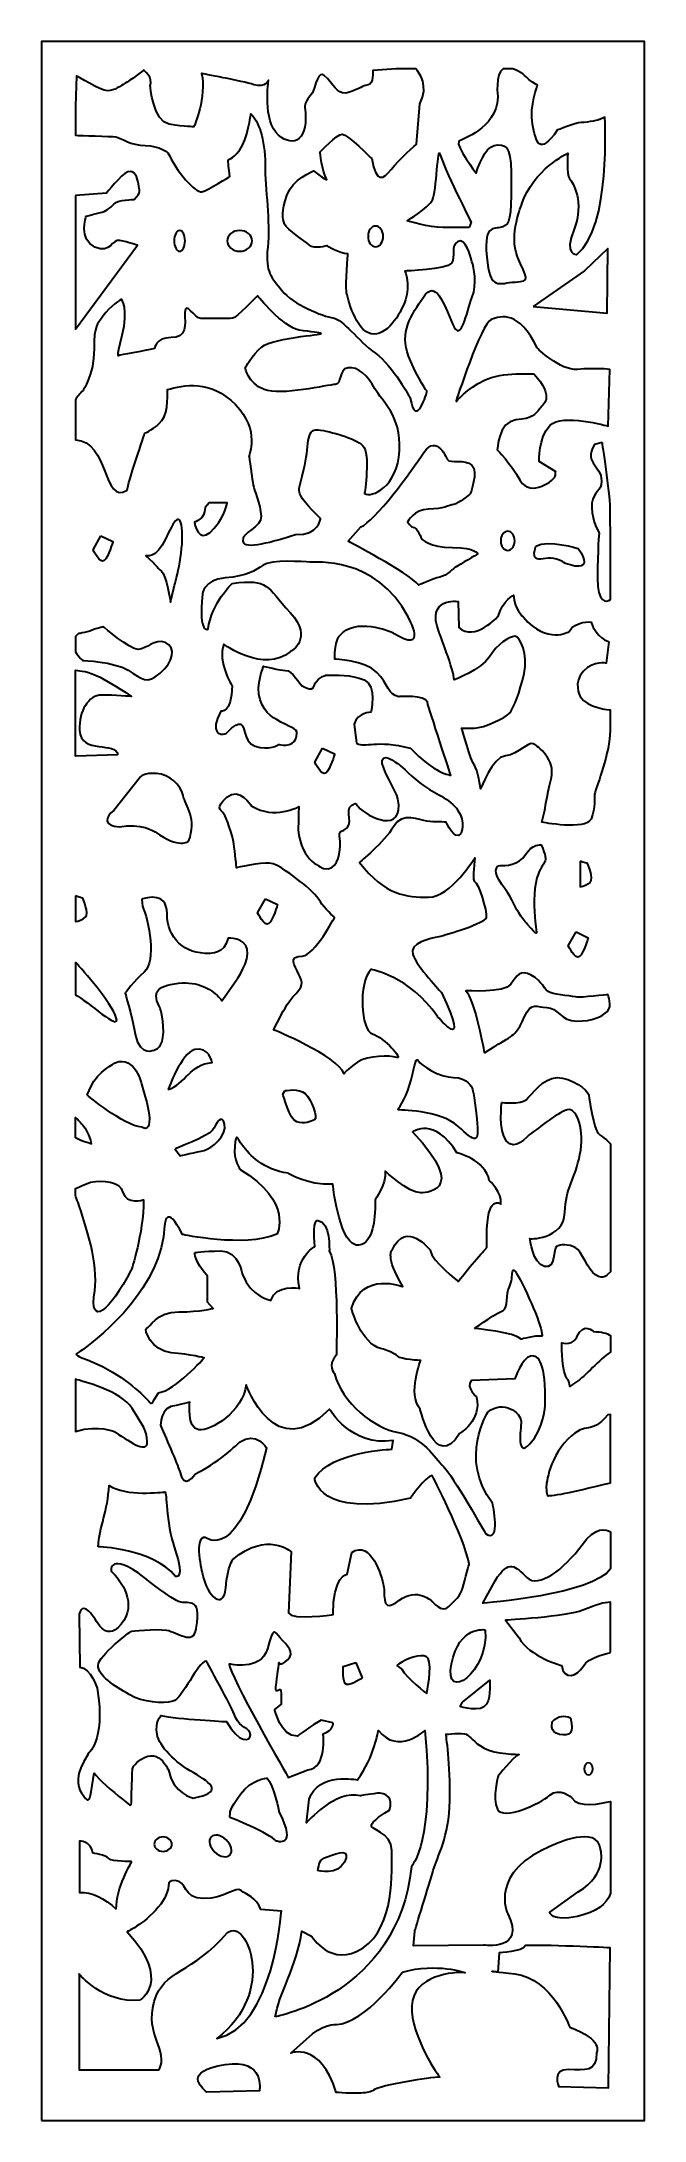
# Model space of a CAD drawing. Header units: centimetres. Extents: x 1.5 to 6.7, y -9 to 9.
import ezdxf

# ---------------------------------------------------------------- set-up
doc = ezdxf.new("R2010")
doc.units = ezdxf.units.CM
doc.header["$MEASUREMENT"] = 0
doc.layers.add('layer 1', color=7, linetype='Continuous')

msp = doc.modelspace()

# ---------------------------------------------------------------- linework, layer by layer
at = {"layer": 'layer 1', "color": 250, "lineweight": 30}
for points, knots in [([(1.50051, -9.00022), (1.50051, -9.00022), (1.50051, 9.00077), (1.50051, 9.00077), (1.50051, 9.00077), (1.50051, 9.00077), (6.7147, 9.00077), (6.7147, 9.00077), (6.7147, 9.00077), (6.7147, 9.00077), (6.7147, -9.00022), (6.7147, -9.00022), (6.7147, -9.00022), (6.7147, -9.00022), (1.50051, -9.00022), (1.50051, -9.00022)], [0, 0, 0, 0, 0.2, 0.2, 0.2, 0.2, 0.4, 0.4, 0.4, 0.4, 0.6, 0.6, 0.6, 0.6, 1, 1, 1, 1]), ([(1.81729, 8.18772), (1.81729, 8.18772), (1.79262, 8.19118), (1.79262, 8.19118), (1.79262, 8.19118), (1.79262, 8.19118), (1.79262, 8.44025), (1.79262, 8.44025), (1.79262, 8.44025), (1.79262, 8.44025), (1.80328, 8.70305), (1.80328, 8.70305), (1.80328, 8.70305), (1.80328, 8.70305), (2.01021, 8.57543), (2.07229, 8.57543), (2.07229, 8.57543), (2.13437, 8.57543), (2.18093, 8.61797), (2.22232, 8.63924), (2.22232, 8.63924), (2.26371, 8.66051), (2.38269, 8.75267), (2.38269, 8.75267), (2.38269, 8.75267), (2.38269, 8.75267), (2.47064, 8.68887), (2.4396, 8.61797), (2.4396, 8.61797), (2.4396, 8.61797), (2.46547, 8.30603), (2.60515, 8.28475), (2.60515, 8.28475), (2.74483, 8.26349), (2.81726, 8.26349), (2.81726, 8.26349), (2.81726, 8.26349), (2.81726, 8.26349), (2.93107, 8.5258), (2.88451, 8.72432), (2.88451, 8.72432), (2.88451, 8.72432), (3.23474, 8.65987), (3.33691, 8.62756), (3.33691, 8.62756), (3.43908, 8.59525), (3.46266, 8.66526), (3.46266, 8.66526), (3.46266, 8.66526), (3.46266, 8.66526), (3.41157, 8.30984), (3.54911, 8.19137), (3.54911, 8.19137), (3.68664, 8.07289), (3.81632, 8.15367), (3.77702, 8.4337), (3.77702, 8.4337), (3.77702, 8.4337), (3.77145, 8.48126), (3.84451, 8.55621), (3.84451, 8.55621), (3.89016, 8.68737), (3.89929, 8.76231), (3.97234, 8.68113), (3.97234, 8.68113), (4.0454, 8.59994), (4.06822, 8.53122), (4.16411, 8.56246), (4.16411, 8.56246), (4.25999, 8.5937), (4.27369, 8.61868), (4.32391, 8.62492), (4.32391, 8.62492), (4.37413, 8.63117), (4.365, 8.74983), (4.365, 8.74983), (4.365, 8.74983), (4.365, 8.74983), (4.56826, 8.76391), (4.56826, 8.76391), (4.56826, 8.76391), (4.56826, 8.76391), (4.73679, 8.76391), (4.73679, 8.76391), (4.73679, 8.76391), (4.76888, 8.72971), (4.85443, 8.61747), (4.77136, 8.46253), (4.77136, 8.46253), (4.77136, 8.46253), (4.74396, 8.11278), (4.74396, 8.11278), (4.74396, 8.11278), (4.74396, 8.11278), (4.5933, 7.98162), (4.52481, 7.89417), (4.52481, 7.89417), (4.45632, 7.80673), (4.39696, 7.76927), (4.35587, 7.98786), (4.35587, 7.98786), (4.35587, 7.98786), (4.14585, 8.20021), (4.10019, 8.20021), (4.10019, 8.20021), (4.05453, 8.20021), (3.90842, 8.04407), (3.90842, 8.04407), (3.90842, 8.04407), (3.90842, 8.04407), (3.92669, 7.87542), (3.96322, 7.81922), (3.96322, 7.81922), (3.99974, 7.76302), (3.85363, 7.88168), (3.85363, 7.88168), (3.85363, 7.88168), (3.85363, 7.88168), (3.66643, 7.80673), (3.62077, 7.66933), (3.62077, 7.66933), (3.57512, 7.53192), (3.57969, 7.46946), (3.60251, 7.4195), (3.60251, 7.4195), (3.62534, 7.36954), (3.77602, 7.27587), (3.81711, 7.23838), (3.81711, 7.23838), (3.8582, 7.20089), (3.97234, 7.23213), (3.97234, 7.23213), (3.97234, 7.23213), (3.97234, 7.23213), (4.0728, 7.16343), (4.15041, 7.16343), (4.15041, 7.16343), (4.15041, 7.16343), (4.12758, 6.89488), (4.13671, 6.83866), (4.13671, 6.83866), (4.14585, 6.78244), (4.2189, 6.49514), (4.3513, 6.47016), (4.3513, 6.47016), (4.48371, 6.44518), (4.60242, 6.63255), (4.64808, 6.76371), (4.64808, 6.76371), (4.69374, 6.89486), (4.64351, 7.01353), (4.64351, 7.01353), (4.64351, 7.01353), (4.64351, 7.01353), (5.00421, 7.02604), (5.04531, 7.08224), (5.04531, 7.08224), (5.0864, 7.13845), (5.03161, 7.23213), (5.1001, 7.2696), (5.1001, 7.2696), (5.16859, 7.30708), (5.20969, 7.14471), (5.22338, 7.09473), (5.22338, 7.09473), (5.23707, 7.04476), (5.2736, 6.90735), (5.22338, 6.78244), (5.22338, 6.78244), (5.17315, 6.65752), (5.13206, 6.37646), (5.05444, 6.55759), (5.05444, 6.55759), (4.97682, 6.73872), (4.90834, 6.94482), (4.80333, 6.78869), (4.80333, 6.78869), (4.69831, 6.63255), (4.59329, 6.48264), (4.67548, 6.27654), (4.67548, 6.27654), (4.75767, 6.07044), (4.83528, 5.97051), (4.83528, 5.97051), (4.83528, 5.97051), (4.83528, 5.97051), (4.73941, 5.63322), (4.68918, 5.91429), (4.68918, 5.91429), (4.68918, 5.91429), (4.54306, 6.18909), (4.38783, 6.30152), (4.38783, 6.30152), (4.2326, 6.41394), (4.10931, 6.59508), (4.02257, 6.60757), (4.02257, 6.60757), (3.93582, 6.62006), (3.671, 6.72623), (3.57969, 6.8449), (3.57969, 6.8449), (3.48837, 6.96357), (3.43357, 6.99478), (3.45641, 7.21963), (3.45641, 7.21963), (3.47924, 7.44448), (3.43359, 7.71928), (3.43359, 7.93789), (3.43359, 7.93789), (3.43359, 8.15649), (3.37422, 8.31889), (3.31031, 8.37509), (3.31031, 8.37509), (3.31031, 8.37509), (3.28291, 8.15648), (3.21443, 8.0628), (3.21443, 8.0628), (3.14594, 7.96913), (3.10941, 7.99409), (3.11397, 7.95662), (3.11397, 7.95662), (3.11854, 7.91915), (3.12768, 7.83171), (3.12768, 7.83171), (3.12768, 7.83171), (3.12768, 7.83171), (2.94048, 7.71304), (2.88568, 7.70055), (2.88568, 7.70055), (2.83089, 7.68806), (2.66653, 7.87544), (2.59348, 8.03782), (2.59348, 8.03782), (2.59348, 8.03782), (2.52042, 8.10029), (2.39715, 8.10029), (2.39715, 8.10029), (2.27387, 8.10029), (2.18255, 8.16898), (2.14146, 8.17523), (2.14146, 8.17523), (2.10037, 8.18147), (1.81729, 8.18772), (1.81729, 8.18772)], [0, 0, 0, 0, 0.01612903, 0.01612903, 0.01612903, 0.01612903, 0.03225806, 0.03225806, 0.03225806, 0.03225806, 0.0483871, 0.0483871, 0.0483871, 0.0483871, 0.06451613, 0.06451613, 0.06451613, 0.06451613, 0.08064516, 0.08064516, 0.08064516, 0.08064516, 0.09677419, 0.09677419, 0.09677419, 0.09677419, 0.11290323, 0.11290323, 0.11290323, 0.11290323, 0.12903226, 0.12903226, 0.12903226, 0.12903226, 0.14516129, 0.14516129, 0.14516129, 0.14516129, 0.16129032, 0.16129032, 0.16129032, 0.16129032, 0.17741935, 0.17741935, 0.17741935, 0.17741935, 0.19354839, 0.19354839, 0.19354839, 0.19354839, 0.20967742, 0.20967742, 0.20967742, 0.20967742, 0.22580645, 0.22580645, 0.22580645, 0.22580645, 0.24193548, 0.24193548, 0.24193548, 0.24193548, 0.25806452, 0.25806452, 0.25806452, 0.25806452, 0.27419355, 0.27419355, 0.27419355, 0.27419355, 0.29032258, 0.29032258, 0.29032258, 0.29032258, 0.30645161, 0.30645161, 0.30645161, 0.30645161, 0.32258065, 0.32258065, 0.32258065, 0.32258065, 0.33870968, 0.33870968, 0.33870968, 0.33870968, 0.35483871, 0.35483871, 0.35483871, 0.35483871, 0.37096774, 0.37096774, 0.37096774, 0.37096774, 0.38709677, 0.38709677, 0.38709677, 0.38709677, 0.40322581, 0.40322581, 0.40322581, 0.40322581, 0.41935484, 0.41935484, 0.41935484, 0.41935484, 0.43548387, 0.43548387, 0.43548387, 0.43548387, 0.4516129, 0.4516129, 0.4516129, 0.4516129, 0.46774194, 0.46774194, 0.46774194, 0.46774194, 0.48387097, 0.48387097, 0.48387097, 0.48387097, 0.5, 0.5, 0.5, 0.5, 0.51612903, 0.51612903, 0.51612903, 0.51612903, 0.53225806, 0.53225806, 0.53225806, 0.53225806, 0.5483871, 0.5483871, 0.5483871, 0.5483871, 0.56451613, 0.56451613, 0.56451613, 0.56451613, 0.58064516, 0.58064516, 0.58064516, 0.58064516, 0.59677419, 0.59677419, 0.59677419, 0.59677419, 0.61290323, 0.61290323, 0.61290323, 0.61290323, 0.62903226, 0.62903226, 0.62903226, 0.62903226, 0.64516129, 0.64516129, 0.64516129, 0.64516129, 0.66129032, 0.66129032, 0.66129032, 0.66129032, 0.67741935, 0.67741935, 0.67741935, 0.67741935, 0.69354839, 0.69354839, 0.69354839, 0.69354839, 0.70967742, 0.70967742, 0.70967742, 0.70967742, 0.72580645, 0.72580645, 0.72580645, 0.72580645, 0.74193548, 0.74193548, 0.74193548, 0.74193548, 0.75806452, 0.75806452, 0.75806452, 0.75806452, 0.77419355, 0.77419355, 0.77419355, 0.77419355, 0.79032258, 0.79032258, 0.79032258, 0.79032258, 0.80645161, 0.80645161, 0.80645161, 0.80645161, 0.82258065, 0.82258065, 0.82258065, 0.82258065, 0.83870968, 0.83870968, 0.83870968, 0.83870968, 0.85483871, 0.85483871, 0.85483871, 0.85483871, 0.87096774, 0.87096774, 0.87096774, 0.87096774, 0.88709677, 0.88709677, 0.88709677, 0.88709677, 0.90322581, 0.90322581, 0.90322581, 0.90322581, 0.91935484, 0.91935484, 0.91935484, 0.91935484, 0.93548387, 0.93548387, 0.93548387, 0.93548387, 0.9516129, 0.9516129, 0.9516129, 0.9516129, 0.96774194, 0.96774194, 0.96774194, 0.96774194, 1, 1, 1, 1]), ([(6.32886, 8.32579), (6.32886, 8.32579), (6.37244, 8.34569), (6.37244, 8.34569), (6.37244, 8.34569), (6.37244, 8.34569), (6.43056, 7.38995), (6.13029, 7.15765), (6.13029, 7.15765), (6.13029, 7.15765), (6.01405, 7.14438), (6.10607, 7.37667), (6.10607, 7.37667), (6.19809, 7.60897), (6.09638, 7.78154), (6.06733, 7.81473), (6.06733, 7.81473), (6.03827, 7.84791), (6.0528, 8.03375), (6.0528, 8.03375), (6.0528, 8.03375), (6.0528, 8.03375), (5.75252, 7.89437), (5.65566, 7.5957), (5.65566, 7.5957), (5.65566, 7.5957), (5.53943, 7.32358), (5.61692, 7.13774), (5.61692, 7.13774), (5.69441, 6.9519), (5.73799, 6.92535), (5.59754, 6.91871), (5.59754, 6.91871), (5.45709, 6.91207), (5.3796, 6.83243), (5.35054, 7.13774), (5.35054, 7.13774), (5.32149, 7.44305), (5.43288, 7.37004), (5.49099, 7.39658), (5.49099, 7.39658), (5.54911, 7.42313), (5.56364, 7.46959), (5.56364, 7.76826), (5.56364, 7.76826), (5.56364, 8.06693), (5.53943, 8.10676), (5.44741, 8.10676), (5.44741, 8.10676), (5.35539, 8.10676), (5.30211, 7.98729), (5.25852, 7.86119), (5.25852, 7.86119), (5.25852, 7.86119), (5.08417, 8.10012), (5.10839, 8.13331), (5.10839, 8.13331), (5.1326, 8.16649), (5.42803, 8.23287), (5.44741, 8.51826), (5.44741, 8.51826), (5.44741, 8.51826), (5.41972, 8.7243), (5.49308, 8.76391), (5.49308, 8.76391), (5.49308, 8.76391), (5.57547, 8.76391), (5.57547, 8.76391), (5.57547, 8.76391), (5.64639, 8.74635), (5.68727, 8.69777), (5.71862, 8.67091), (5.71862, 8.67091), (5.75737, 8.63773), (5.79127, 8.62446), (5.79127, 8.62446), (5.79127, 8.62446), (5.79127, 8.62446), (5.71862, 8.44525), (5.74768, 8.28596), (5.74768, 8.28596), (5.77674, 8.12667), (5.8058, 8.0072), (5.96078, 8.23287), (5.96078, 8.23287), (5.96078, 8.23287), (6.11091, 8.29923), (6.16903, 8.29923), (6.16903, 8.29923), (6.22715, 8.29923), (6.32886, 8.32579), (6.32886, 8.32579)], [0, 0, 0, 0, 0.04166667, 0.04166667, 0.04166667, 0.04166667, 0.08333333, 0.08333333, 0.08333333, 0.08333333, 0.125, 0.125, 0.125, 0.125, 0.16666667, 0.16666667, 0.16666667, 0.16666667, 0.20833333, 0.20833333, 0.20833333, 0.20833333, 0.25, 0.25, 0.25, 0.25, 0.29166667, 0.29166667, 0.29166667, 0.29166667, 0.33333333, 0.33333333, 0.33333333, 0.33333333, 0.375, 0.375, 0.375, 0.375, 0.41666667, 0.41666667, 0.41666667, 0.41666667, 0.45833333, 0.45833333, 0.45833333, 0.45833333, 0.5, 0.5, 0.5, 0.5, 0.54166667, 0.54166667, 0.54166667, 0.54166667, 0.58333333, 0.58333333, 0.58333333, 0.58333333, 0.625, 0.625, 0.625, 0.625, 0.66666667, 0.66666667, 0.66666667, 0.66666667, 0.70833333, 0.70833333, 0.70833333, 0.70833333, 0.75, 0.75, 0.75, 0.75, 0.79166667, 0.79166667, 0.79166667, 0.79166667, 0.83333333, 0.83333333, 0.83333333, 0.83333333, 0.875, 0.875, 0.875, 0.875, 0.91666667, 0.91666667, 0.91666667, 0.91666667, 1, 1, 1, 1]), ([(5.20041, 7.38995), (5.20041, 7.38995), (5.21494, 7.43641), (5.21494, 7.43641), (5.21494, 7.43641), (5.21494, 7.43641), (4.97278, 7.92092), (4.94856, 8.02047), (4.94856, 8.02047), (4.92435, 8.12003), (4.9195, 7.70189), (4.88076, 7.62888), (4.88076, 7.62888), (4.84202, 7.55588), (4.66282, 7.44968), (4.66282, 7.44968), (4.66282, 7.44968), (4.66282, 7.44968), (4.8517, 7.38995), (4.97278, 7.38995), (4.97278, 7.38995), (5.09386, 7.38995), (5.20041, 7.38995), (5.20041, 7.38995)], [0, 0, 0, 0, 0.14285714, 0.14285714, 0.14285714, 0.14285714, 0.28571429, 0.28571429, 0.28571429, 0.28571429, 0.42857143, 0.42857143, 0.42857143, 0.42857143, 0.57142857, 0.57142857, 0.57142857, 0.57142857, 0.71428571, 0.71428571, 0.71428571, 0.71428571, 1, 1, 1, 1]), ([(1.79262, 7.66722), (1.79262, 7.66722), (2.06164, 7.6889), (2.06164, 7.6889), (2.06164, 7.6889), (2.06164, 7.6889), (2.18728, 7.84961), (2.24592, 7.87257), (2.24592, 7.87257), (2.30456, 7.89553), (2.32968, 7.82666), (2.33806, 7.76926), (2.33806, 7.76926), (2.34643, 7.71186), (2.36834, 7.69667), (2.29979, 7.63404), (2.29979, 7.63404), (2.29979, 7.63404), (2.15887, 7.62883), (2.13602, 7.60273), (2.13602, 7.60273), (2.11317, 7.57663), (2.06366, 7.53488), (2.02558, 7.52444), (2.02558, 7.52444), (1.98749, 7.514), (1.88467, 7.48791), (1.88467, 7.48791), (1.88467, 7.48791), (1.88467, 7.48791), (1.81992, 7.28436), (1.96084, 7.22173), (1.96084, 7.22173), (2.10175, 7.1591), (2.10556, 7.2948), (2.17792, 7.27914), (2.17792, 7.27914), (2.25028, 7.26348), (2.33026, 7.23738), (2.33026, 7.23738), (2.33026, 7.23738), (2.33026, 7.23738), (1.79262, 6.51083), (1.79262, 6.51083), (1.79262, 6.51083), (1.79262, 6.51083), (1.79262, 7.66722), (1.79262, 7.66722)], [0, 0, 0, 0, 0.07692308, 0.07692308, 0.07692308, 0.07692308, 0.15384615, 0.15384615, 0.15384615, 0.15384615, 0.23076923, 0.23076923, 0.23076923, 0.23076923, 0.30769231, 0.30769231, 0.30769231, 0.30769231, 0.38461538, 0.38461538, 0.38461538, 0.38461538, 0.46153846, 0.46153846, 0.46153846, 0.46153846, 0.53846154, 0.53846154, 0.53846154, 0.53846154, 0.61538462, 0.61538462, 0.61538462, 0.61538462, 0.69230769, 0.69230769, 0.69230769, 0.69230769, 0.76923077, 0.76923077, 0.76923077, 0.76923077, 0.84615385, 0.84615385, 0.84615385, 0.84615385, 1, 1, 1, 1]), ([(4.32398, 7.31373), (4.32398, 7.36322), (4.35343, 7.40358), (4.38954, 7.40358), (4.38954, 7.40358), (4.42566, 7.40358), (4.45512, 7.36322), (4.45512, 7.31373), (4.45512, 7.31373), (4.45512, 7.26423), (4.42566, 7.22387), (4.38954, 7.22387), (4.38954, 7.22387), (4.35343, 7.22387), (4.32398, 7.26423), (4.32398, 7.31373)], [0, 0, 0, 0, 0.2, 0.2, 0.2, 0.2, 0.4, 0.4, 0.4, 0.4, 0.6, 0.6, 0.6, 0.6, 1, 1, 1, 1]), ([(2.64727, 7.27522), (2.64727, 7.32471), (2.66831, 7.36507), (2.69411, 7.36507), (2.69411, 7.36507), (2.7199, 7.36507), (2.74094, 7.32471), (2.74094, 7.27522), (2.74094, 7.27522), (2.74094, 7.22572), (2.7199, 7.18536), (2.69411, 7.18536), (2.69411, 7.18536), (2.66831, 7.18536), (2.64727, 7.22572), (2.64727, 7.27522)], [0, 0, 0, 0, 0.2, 0.2, 0.2, 0.2, 0.4, 0.4, 0.4, 0.4, 0.6, 0.6, 0.6, 0.6, 1, 1, 1, 1]), ([(3.10626, 7.27522), (3.10626, 7.32471), (3.15465, 7.36507), (3.21398, 7.36507), (3.21398, 7.36507), (3.27331, 7.36507), (3.3217, 7.32471), (3.3217, 7.27522), (3.3217, 7.27522), (3.3217, 7.22572), (3.27331, 7.18536), (3.21398, 7.18536), (3.21398, 7.18536), (3.15465, 7.18536), (3.10626, 7.22572), (3.10626, 7.27522)], [0, 0, 0, 0, 0.2, 0.2, 0.2, 0.2, 0.4, 0.4, 0.4, 0.4, 0.6, 0.6, 0.6, 0.6, 1, 1, 1, 1]), ([(5.75145, 6.70741), (5.75145, 6.70741), (6.19659, 7.01661), (6.19659, 7.01661), (6.19659, 7.01661), (6.19659, 7.01661), (6.39783, 7.20881), (6.39783, 7.20881), (6.39783, 7.20881), (6.39783, 7.20881), (6.39173, 6.64891), (6.39173, 6.64891), (6.39173, 6.64891), (6.39173, 6.64891), (5.75145, 6.70741), (5.75145, 6.70741)], [0, 0, 0, 0, 0.2, 0.2, 0.2, 0.2, 0.4, 0.4, 0.4, 0.4, 0.6, 0.6, 0.6, 0.6, 1, 1, 1, 1]), ([(2.24001, 5.11696), (2.02865, 4.98582), (2.08414, 5.54207), (1.79262, 5.55205), (1.79262, 5.55205), (1.79262, 5.55205), (1.79262, 5.89935), (1.79262, 5.89935), (1.79262, 5.89935), (1.80914, 5.92682), (1.83078, 5.95409), (1.85881, 5.98037), (1.85881, 5.98037), (1.85881, 5.98037), (1.95411, 6.11823), (1.95411, 6.3359), (1.95411, 6.3359), (1.95411, 6.55356), (1.98058, 6.54631), (2.03353, 6.62612), (2.03353, 6.62612), (2.08647, 6.70593), (2.19236, 6.77123), (2.19236, 6.77123), (2.19236, 6.77123), (2.19236, 6.77123), (2.25589, 6.68416), (2.19765, 6.45924), (2.19765, 6.45924), (2.13941, 6.23432), (2.17118, 6.28511), (2.17118, 6.28511), (2.17118, 6.28511), (2.17118, 6.28511), (2.38825, 6.32138), (2.47826, 6.34315), (2.47826, 6.34315), (2.47826, 6.34315), (2.48355, 6.43747), (2.62121, 6.43747), (2.62121, 6.43747), (2.75886, 6.43747), (2.74019, 6.54496), (2.74019, 6.6538), (2.74019, 6.6538), (2.74019, 6.76263), (2.8249, 6.60301), (2.87785, 6.60301), (2.87785, 6.60301), (2.93079, 6.60301), (3.11888, 6.60435), (3.15065, 6.60435), (3.15065, 6.60435), (3.18242, 6.60435), (3.36772, 6.80026), (3.36772, 6.80026), (3.36772, 6.80026), (3.36772, 6.80026), (3.59009, 6.52454), (3.72774, 6.50277), (3.72774, 6.50277), (3.9482, 6.46794), (4.0067, 6.48161), (3.7431, 6.44566), (3.7431, 6.44566), (3.61232, 6.4278), (3.45242, 6.39847), (3.40478, 6.35766), (3.40478, 6.35766), (3.32007, 6.28512), (3.26183, 6.17627), (3.26183, 6.17627), (3.26183, 6.17627), (3.26183, 6.17627), (3.28301, 6.04567), (3.42596, 5.98763), (3.42596, 5.98763), (3.56891, 5.92958), (3.98187, 6.03116), (4.04011, 6.03116), (4.04011, 6.03116), (4.09835, 6.03116), (4.06658, 6.16176), (4.15129, 6.17627), (4.15129, 6.17627), (4.23601, 6.19078), (4.32601, 6.10372), (4.38425, 5.99488), (4.38425, 5.99488), (4.44249, 5.88605), (4.61191, 5.76996), (4.59603, 5.45797), (4.59603, 5.45797), (4.58014, 5.14598), (4.35248, 5.0444), (4.29424, 5.08793), (4.29424, 5.08793), (4.29424, 5.08793), (4.34719, 5.4362), (4.27836, 5.5015), (4.27836, 5.5015), (4.20953, 5.5668), (4.00305, 5.62485), (3.89187, 5.63936), (3.89187, 5.63936), (3.78069, 5.65387), (3.81775, 5.48699), (3.7701, 5.29834), (3.7701, 5.29834), (3.72245, 5.1097), (3.71715, 5.12421), (3.74363, 5.06617), (3.74363, 5.06617), (3.7701, 5.00812), (3.91304, 4.87027), (3.91304, 4.87027), (3.91304, 4.87027), (3.91304, 4.87027), (3.90246, 4.72515), (3.69598, 4.73241), (3.69598, 4.73241), (3.51067, 4.67436), (3.25124, 4.59456), (3.24065, 4.67436), (3.24065, 4.67436), (3.23007, 4.75418), (3.40478, 4.79045), (3.39949, 4.89203), (3.39949, 4.89203), (3.39419, 4.99361), (3.33595, 5.12421), (3.33066, 5.16049), (3.33066, 5.16049), (3.32537, 5.19677), (3.2936, 5.41443), (3.2936, 5.41443), (3.2936, 5.41443), (3.2936, 5.41443), (3.39419, 5.6321), (3.17712, 5.85703), (3.17712, 5.85703), (2.96005, 6.08195), (2.72709, 6.02391), (2.58944, 5.98763), (2.58944, 5.98763), (2.58944, 5.98763), (2.60003, 5.79173), (2.54179, 5.71917), (2.54179, 5.71917), (2.48355, 5.64661), (2.39355, 5.61034), (2.39355, 5.61034), (2.39355, 5.61034), (2.39355, 5.61034), (2.2453, 5.175), (2.24001, 5.11696)], [0, 0, 0, 0, 0.025, 0.025, 0.025, 0.025, 0.05, 0.05, 0.05, 0.05, 0.075, 0.075, 0.075, 0.075, 0.1, 0.1, 0.1, 0.1, 0.125, 0.125, 0.125, 0.125, 0.15, 0.15, 0.15, 0.15, 0.175, 0.175, 0.175, 0.175, 0.2, 0.2, 0.2, 0.2, 0.225, 0.225, 0.225, 0.225, 0.25, 0.25, 0.25, 0.25, 0.275, 0.275, 0.275, 0.275, 0.3, 0.3, 0.3, 0.3, 0.325, 0.325, 0.325, 0.325, 0.35, 0.35, 0.35, 0.35, 0.375, 0.375, 0.375, 0.375, 0.4, 0.4, 0.4, 0.4, 0.425, 0.425, 0.425, 0.425, 0.45, 0.45, 0.45, 0.45, 0.475, 0.475, 0.475, 0.475, 0.5, 0.5, 0.5, 0.5, 0.525, 0.525, 0.525, 0.525, 0.55, 0.55, 0.55, 0.55, 0.575, 0.575, 0.575, 0.575, 0.6, 0.6, 0.6, 0.6, 0.625, 0.625, 0.625, 0.625, 0.65, 0.65, 0.65, 0.65, 0.675, 0.675, 0.675, 0.675, 0.7, 0.7, 0.7, 0.7, 0.725, 0.725, 0.725, 0.725, 0.75, 0.75, 0.75, 0.75, 0.775, 0.775, 0.775, 0.775, 0.8, 0.8, 0.8, 0.8, 0.825, 0.825, 0.825, 0.825, 0.85, 0.85, 0.85, 0.85, 0.875, 0.875, 0.875, 0.875, 0.9, 0.9, 0.9, 0.9, 0.925, 0.925, 0.925, 0.925, 0.95, 0.95, 0.95, 0.95, 1, 1, 1, 1]), ([(5.08417, 5.88332), (5.08417, 5.88332), (5.30211, 6.56031), (5.38929, 6.59349), (5.38929, 6.59349), (5.47647, 6.62668), (5.63145, 6.67314), (5.78643, 6.34792), (5.78643, 6.34792), (5.78643, 6.34792), (5.98499, 6.14881), (6.13513, 6.16208), (6.13513, 6.16208), (6.28527, 6.17535), (6.41603, 6.16208), (6.41603, 6.16208), (6.41603, 6.16208), (6.41603, 6.16208), (6.4015, 5.67093), (6.4015, 5.67093), (6.4015, 5.67093), (6.4015, 5.67093), (5.99952, 5.78376), (5.89782, 5.67757), (5.89782, 5.67757), (5.79611, 5.57137), (5.8058, 5.36562), (5.8058, 5.36562), (5.8058, 5.36562), (5.8058, 5.36562), (5.94625, 5.27934), (5.94625, 5.27934), (5.94625, 5.27934), (5.94625, 5.27934), (5.94625, 5.28598), (5.94625, 5.24616), (5.94625, 5.24616), (5.94625, 5.20633), (5.72831, 5.04704), (5.64113, 5.19969), (5.64113, 5.19969), (5.55395, 5.35235), (5.44256, 5.46518), (5.44256, 5.46518), (5.44256, 5.46518), (5.44256, 5.46518), (5.45225, 5.71075), (5.60239, 5.72403), (5.60239, 5.72403), (5.75252, 5.7373), (5.76705, 5.77049), (5.81064, 5.82359), (5.81064, 5.82359), (5.85423, 5.87668), (5.93172, 5.92314), (5.76221, 6.12225), (5.76221, 6.12225), (5.76221, 6.12225), (5.48131, 6.14217), (5.33117, 6.06916), (5.33117, 6.06916), (5.18103, 5.99615), (5.08417, 5.88332), (5.08417, 5.88332)], [0, 0, 0, 0, 0.05882353, 0.05882353, 0.05882353, 0.05882353, 0.11764706, 0.11764706, 0.11764706, 0.11764706, 0.17647059, 0.17647059, 0.17647059, 0.17647059, 0.23529412, 0.23529412, 0.23529412, 0.23529412, 0.29411765, 0.29411765, 0.29411765, 0.29411765, 0.35294118, 0.35294118, 0.35294118, 0.35294118, 0.41176471, 0.41176471, 0.41176471, 0.41176471, 0.47058824, 0.47058824, 0.47058824, 0.47058824, 0.52941176, 0.52941176, 0.52941176, 0.52941176, 0.58823529, 0.58823529, 0.58823529, 0.58823529, 0.64705882, 0.64705882, 0.64705882, 0.64705882, 0.70588235, 0.70588235, 0.70588235, 0.70588235, 0.76470588, 0.76470588, 0.76470588, 0.76470588, 0.82352941, 0.82352941, 0.82352941, 0.82352941, 0.88235294, 0.88235294, 0.88235294, 0.88235294, 1, 1, 1, 1]), ([(4.2626, 4.79951), (4.2626, 4.79951), (4.15145, 4.67488), (4.15145, 4.67488), (4.15145, 4.67488), (4.15145, 4.67488), (4.66678, 4.40485), (4.76277, 4.29407), (4.76277, 4.29407), (4.76277, 4.29407), (4.87898, 4.34946), (4.94465, 4.36331), (4.94465, 4.36331), (5.01033, 4.37716), (5.06086, 4.43947), (5.08612, 4.45332), (5.08612, 4.45332), (5.11138, 4.46717), (5.27305, 4.5641), (5.27305, 4.5641), (5.27305, 4.5641), (5.27305, 4.5641), (5.2579, 4.61949), (5.0558, 4.61949), (5.0558, 4.61949), (4.85372, 4.61949), (4.78804, 4.69565), (4.78804, 4.69565), (4.78804, 4.69565), (4.78804, 4.69565), (4.74762, 4.79258), (4.72235, 4.79258), (4.72235, 4.79258), (4.69709, 4.79258), (4.66678, 4.84105), (4.66678, 4.84105), (4.66678, 4.84105), (4.66678, 4.84105), (4.72235, 4.95183), (4.84866, 4.95183), (4.84866, 4.95183), (4.97497, 4.95183), (5.02549, 4.98645), (5.06591, 4.99337), (5.06591, 4.99337), (5.10633, 5.00029), (5.20737, 5.08338), (5.20737, 5.08338), (5.20737, 5.08338), (5.20737, 5.08338), (5.28316, 5.27724), (5.22253, 5.33263), (5.22253, 5.33263), (5.1619, 5.38802), (5.0356, 5.34648), (5.01033, 5.3811), (5.01033, 5.3811), (5.01033, 5.3811), (4.91939, 5.60958), (4.80824, 5.44341), (4.80824, 5.44341), (4.69709, 5.27724), (4.3788, 4.84105), (4.2626, 4.79951)], [0, 0, 0, 0, 0.05882353, 0.05882353, 0.05882353, 0.05882353, 0.11764706, 0.11764706, 0.11764706, 0.11764706, 0.17647059, 0.17647059, 0.17647059, 0.17647059, 0.23529412, 0.23529412, 0.23529412, 0.23529412, 0.29411765, 0.29411765, 0.29411765, 0.29411765, 0.35294118, 0.35294118, 0.35294118, 0.35294118, 0.41176471, 0.41176471, 0.41176471, 0.41176471, 0.47058824, 0.47058824, 0.47058824, 0.47058824, 0.52941176, 0.52941176, 0.52941176, 0.52941176, 0.58823529, 0.58823529, 0.58823529, 0.58823529, 0.64705882, 0.64705882, 0.64705882, 0.64705882, 0.70588235, 0.70588235, 0.70588235, 0.70588235, 0.76470588, 0.76470588, 0.76470588, 0.76470588, 0.82352941, 0.82352941, 0.82352941, 0.82352941, 0.88235294, 0.88235294, 0.88235294, 0.88235294, 1, 1, 1, 1]), ([(6.35021, 5.52998), (6.35021, 5.52998), (6.41839, 5.09472), (6.41839, 4.96414), (6.41839, 4.96414), (6.41839, 4.9021), (6.42044, 4.7671), (6.42259, 4.63845), (6.42259, 4.63845), (6.42259, 4.63845), (6.42259, 4.16942), (6.42259, 4.16942), (6.42259, 4.16942), (6.38316, 4.14332), (6.3093, 4.13595), (6.3093, 4.35475), (6.3093, 4.35475), (6.3093, 4.60348), (6.32293, 4.7465), (6.32293, 4.7465), (6.32293, 4.7465), (6.32293, 4.7465), (6.26384, 4.84599), (6.25929, 4.96414), (6.25929, 4.96414), (6.25474, 5.08228), (6.33203, 5.10715), (6.34112, 5.16311), (6.34112, 5.16311), (6.3687, 5.33289), (6.17896, 5.33782), (6.28202, 5.51134), (6.28202, 5.51134), (6.28202, 5.51134), (6.35021, 5.52998), (6.35021, 5.52998)], [0, 0, 0, 0, 0.1, 0.1, 0.1, 0.1, 0.2, 0.2, 0.2, 0.2, 0.3, 0.3, 0.3, 0.3, 0.4, 0.4, 0.4, 0.4, 0.5, 0.5, 0.5, 0.5, 0.6, 0.6, 0.6, 0.6, 0.7, 0.7, 0.7, 0.7, 0.8, 0.8, 0.8, 0.8, 1, 1, 1, 1]), ([(2.3997, 4.55076), (2.3997, 4.55076), (2.48864, 4.50506), (2.57758, 4.70312), (2.57758, 4.70312), (2.66651, 4.90117), (2.71098, 4.92403), (2.71654, 4.72597), (2.71654, 4.72597), (2.7221, 4.52791), (2.64428, 4.26891), (2.64428, 4.26891), (2.64428, 4.26891), (2.64428, 4.26891), (2.61648, 4.14703), (2.61648, 4.14703), (2.61648, 4.14703), (2.61648, 4.14703), (2.57758, 4.38318), (2.53867, 4.41365), (2.53867, 4.41365), (2.49975, 4.44412), (2.4664, 4.48982), (2.4664, 4.48982), (2.4664, 4.48982), (2.4664, 4.48982), (2.3997, 4.55076), (2.3997, 4.55076)], [0, 0, 0, 0, 0.125, 0.125, 0.125, 0.125, 0.25, 0.25, 0.25, 0.25, 0.375, 0.375, 0.375, 0.375, 0.5, 0.5, 0.5, 0.5, 0.625, 0.625, 0.625, 0.625, 0.75, 0.75, 0.75, 0.75, 1, 1, 1, 1]), ([(2.91427, 4.96537), (2.91427, 4.96537), (2.95, 5.00782), (2.95, 5.00782), (2.95, 5.00782), (2.95, 5.00782), (3.10564, 5.00782), (3.10564, 5.00782), (3.10564, 5.00782), (3.10564, 5.00782), (3.10008, 4.91641), (2.99447, 4.78691), (2.99447, 4.78691), (2.88886, 4.65741), (2.83883, 4.75644), (2.82215, 4.84023), (2.82215, 4.84023), (2.82215, 4.84023), (2.91427, 4.86157), (2.91427, 4.96537)], [0, 0, 0, 0, 0.16666667, 0.16666667, 0.16666667, 0.16666667, 0.33333333, 0.33333333, 0.33333333, 0.33333333, 0.5, 0.5, 0.5, 0.5, 0.66666667, 0.66666667, 0.66666667, 0.66666667, 1, 1, 1, 1]), ([(2.01272, 4.72212), (2.01272, 4.72212), (1.94556, 4.5994), (1.94556, 4.5994), (1.94556, 4.5994), (1.94556, 4.5994), (2.00526, 4.47667), (2.04257, 4.50735), (2.04257, 4.50735), (2.07989, 4.53803), (2.1172, 4.67099), (2.1172, 4.67099), (2.1172, 4.67099), (2.1172, 4.67099), (2.01272, 4.72212), (2.01272, 4.72212)], [0, 0, 0, 0, 0.2, 0.2, 0.2, 0.2, 0.4, 0.4, 0.4, 0.4, 0.6, 0.6, 0.6, 0.6, 1, 1, 1, 1]), ([(5.47227, 4.67806), (5.47227, 4.72366), (5.49941, 4.76086), (5.53269, 4.76086), (5.53269, 4.76086), (5.56596, 4.76086), (5.59311, 4.72366), (5.59311, 4.67806), (5.59311, 4.67806), (5.59311, 4.63246), (5.56596, 4.59526), (5.53269, 4.59526), (5.53269, 4.59526), (5.49941, 4.59526), (5.47227, 4.63246), (5.47227, 4.67806)], [0, 0, 0, 0, 0.2, 0.2, 0.2, 0.2, 0.4, 0.4, 0.4, 0.4, 0.6, 0.6, 0.6, 0.6, 1, 1, 1, 1]), ([(5.77436, 4.6329), (5.71599, 4.4249), (5.87598, 4.58585), (6.00505, 4.49741), (6.00505, 4.49741), (6.05998, 4.45977), (6.29615, 4.39203), (6.14236, 4.61032), (6.14236, 4.61032), (6.14236, 4.61032), (5.88421, 4.69312), (5.77436, 4.6329)], [0, 0, 0, 0, 0.25, 0.25, 0.25, 0.25, 0.5, 0.5, 0.5, 0.5, 1, 1, 1, 1]), ([(4.22541, 2.92424), (4.22541, 2.92424), (4.20442, 3.09074), (4.20442, 3.09074), (4.20442, 3.09074), (4.2344, 3.19347), (4.34934, 3.19347), (4.34934, 3.19347), (4.34934, 3.19347), (4.34934, 3.19347), (4.40431, 3.42631), (4.28937, 3.47425), (4.28937, 3.47425), (4.17443, 3.52219), (4.05457, 3.51386), (3.95669, 3.51386), (3.95669, 3.51386), (3.95669, 3.51386), (3.87427, 3.48562), (3.85881, 3.42209), (3.85881, 3.42209), (3.84336, 3.35855), (3.74548, 3.42915), (3.74548, 3.42915), (3.74548, 3.42915), (3.74548, 3.42915), (3.66306, 3.55622), (3.61155, 3.55622), (3.61155, 3.55622), (3.56004, 3.55622), (3.42095, 3.59152), (3.42095, 3.59152), (3.42095, 3.59152), (3.42095, 3.59152), (3.34883, 3.42915), (3.39004, 3.30208), (3.39004, 3.30208), (3.43125, 3.175), (3.50852, 3.13971), (3.6064, 3.09029), (3.6064, 3.09029), (3.70427, 3.04088), (3.72488, 3.04088), (3.69912, 2.96322), (3.69912, 2.96322), (3.67337, 2.88557), (3.54973, 2.91381), (3.54973, 2.91381), (3.54973, 2.91381), (3.54973, 2.91381), (3.46731, 2.85733), (3.34883, 2.89969), (3.34883, 2.89969), (3.23035, 2.94204), (3.27156, 3.11147), (3.2046, 3.09029), (3.2046, 3.09029), (3.13763, 3.06911), (3.12218, 3.02095), (3.08611, 3.00683), (3.08611, 3.00683), (3.05005, 2.99271), (2.94703, 3.01264), (3.05005, 3.20324), (3.05005, 3.20324), (3.05005, 3.20324), (3.14793, 3.18206), (3.14793, 3.42209), (3.14793, 3.42209), (3.14793, 3.42209), (3.01803, 3.63031), (3.07627, 3.78173), (3.07627, 3.78173), (3.07627, 3.78173), (3.42346, 3.52469), (3.65442, 3.71954), (3.65442, 3.71954), (3.65442, 3.71954), (3.85844, 3.83012), (3.65057, 4.05655), (3.65057, 4.05655), (3.4427, 4.28299), (3.46965, 4.35142), (3.15014, 4.30931), (3.15014, 4.30931), (3.15014, 4.30931), (2.96538, 4.13555), (2.94227, 3.91438), (2.94227, 3.91438), (2.94227, 3.91438), (2.85372, 3.85646), (2.89222, 4.21453), (2.89222, 4.21453), (2.89222, 4.21453), (2.89994, 4.34091), (3.08856, 4.3567), (3.08856, 4.3567), (3.27718, 4.3725), (3.35032, 4.41989), (3.41575, 4.46729), (3.41575, 4.46729), (3.48119, 4.51468), (3.77376, 4.49887), (3.81995, 4.49361), (3.81995, 4.49361), (3.86613, 4.48834), (4.39267, 4.55012), (4.67001, 4.0202), (4.67001, 4.0202), (4.67001, 4.0202), (4.86811, 3.67697), (4.52915, 3.88773), (4.52915, 3.88773), (4.52915, 3.88773), (4.20339, 4.0262), (4.07573, 3.85159), (4.07573, 3.85159), (4.07573, 3.85159), (4.03612, 3.82149), (4.03612, 3.65288), (4.03612, 3.65288), (4.03612, 3.65288), (4.29584, 3.64686), (4.40149, 3.53847), (4.40149, 3.53847), (4.50713, 3.43007), (4.49393, 3.34578), (4.59078, 3.32771), (4.59078, 3.32771), (4.59078, 3.32771), (4.81967, 3.34576), (4.83728, 3.27953), (4.83728, 3.27953), (4.85489, 3.21329), (5.03978, 2.64725), (5.03978, 2.64725), (5.03978, 2.64725), (5.03978, 2.64725), (4.89011, 2.66532), (4.69202, 2.8821), (4.69202, 2.8821), (4.38828, 2.96039), (4.30465, 2.88208), (4.22541, 2.92424)], [0, 0, 0, 0, 0.02702703, 0.02702703, 0.02702703, 0.02702703, 0.05405405, 0.05405405, 0.05405405, 0.05405405, 0.08108108, 0.08108108, 0.08108108, 0.08108108, 0.10810811, 0.10810811, 0.10810811, 0.10810811, 0.13513514, 0.13513514, 0.13513514, 0.13513514, 0.16216216, 0.16216216, 0.16216216, 0.16216216, 0.18918919, 0.18918919, 0.18918919, 0.18918919, 0.21621622, 0.21621622, 0.21621622, 0.21621622, 0.24324324, 0.24324324, 0.24324324, 0.24324324, 0.27027027, 0.27027027, 0.27027027, 0.27027027, 0.2972973, 0.2972973, 0.2972973, 0.2972973, 0.32432432, 0.32432432, 0.32432432, 0.32432432, 0.35135135, 0.35135135, 0.35135135, 0.35135135, 0.37837838, 0.37837838, 0.37837838, 0.37837838, 0.40540541, 0.40540541, 0.40540541, 0.40540541, 0.43243243, 0.43243243, 0.43243243, 0.43243243, 0.45945946, 0.45945946, 0.45945946, 0.45945946, 0.48648649, 0.48648649, 0.48648649, 0.48648649, 0.51351351, 0.51351351, 0.51351351, 0.51351351, 0.54054054, 0.54054054, 0.54054054, 0.54054054, 0.56756757, 0.56756757, 0.56756757, 0.56756757, 0.59459459, 0.59459459, 0.59459459, 0.59459459, 0.62162162, 0.62162162, 0.62162162, 0.62162162, 0.64864865, 0.64864865, 0.64864865, 0.64864865, 0.67567568, 0.67567568, 0.67567568, 0.67567568, 0.7027027, 0.7027027, 0.7027027, 0.7027027, 0.72972973, 0.72972973, 0.72972973, 0.72972973, 0.75675676, 0.75675676, 0.75675676, 0.75675676, 0.78378378, 0.78378378, 0.78378378, 0.78378378, 0.81081081, 0.81081081, 0.81081081, 0.81081081, 0.83783784, 0.83783784, 0.83783784, 0.83783784, 0.86486486, 0.86486486, 0.86486486, 0.86486486, 0.89189189, 0.89189189, 0.89189189, 0.89189189, 0.91891892, 0.91891892, 0.91891892, 0.91891892, 0.94594595, 0.94594595, 0.94594595, 0.94594595, 1, 1, 1, 1]), ([(5.8535, 2.34428), (5.8535, 2.34428), (5.82852, 2.24155), (5.82852, 2.24155), (5.82852, 2.24155), (5.82852, 2.24155), (6.20831, 2.16622), (6.25328, 2.26895), (6.25328, 2.26895), (6.29826, 2.37167), (6.27327, 2.447), (6.28826, 2.50179), (6.28826, 2.50179), (6.30325, 2.55657), (6.41819, 2.8442), (6.41819, 3.03596), (6.41819, 3.03596), (6.41819, 3.22771), (6.41819, 3.21401), (6.41819, 3.21401), (6.41819, 3.21401), (6.41819, 3.21401), (6.2183, 3.22771), (6.15833, 3.33044), (6.15833, 3.33044), (6.15833, 3.33044), (6.09337, 3.4537), (6.18832, 3.54958), (6.18832, 3.54958), (6.28326, 3.64546), (6.38321, 3.61807), (6.38321, 3.61807), (6.38321, 3.61807), (6.38321, 3.61807), (6.4082, 3.80297), (6.4082, 3.80297), (6.4082, 3.80297), (6.4082, 3.80297), (6.29826, 3.83721), (6.25328, 3.97418), (6.25328, 3.97418), (6.25328, 3.97418), (6.11835, 3.98787), (6.06339, 3.892), (6.06339, 3.892), (6.06339, 3.892), (5.87349, 3.77557), (5.66861, 4.01527), (5.66861, 4.01527), (5.66861, 4.01527), (5.58365, 4.0906), (5.58365, 4.20702), (5.58365, 4.20702), (5.58365, 4.20702), (5.4937, 4.16593), (5.44873, 4.02212), (5.44873, 4.02212), (5.44873, 4.02212), (5.24384, 3.80297), (5.10892, 3.92624), (5.10892, 3.92624), (5.10892, 3.92624), (5.10392, 4.15223), (5.10392, 4.15223), (5.10392, 4.15223), (5.10392, 4.15223), (4.81908, 4.19332), (4.93901, 3.88515), (4.93901, 3.88515), (4.93901, 3.88515), (5.06894, 3.54958), (5.06894, 3.47425), (5.06894, 3.47425), (5.06894, 3.47425), (5.30381, 3.56328), (5.37377, 3.67285), (5.37377, 3.67285), (5.44373, 3.78242), (5.54367, 3.85091), (5.59365, 3.85091), (5.59365, 3.85091), (5.64362, 3.85091), (5.70858, 3.6934), (5.6736, 3.52904), (5.6736, 3.52904), (5.63862, 3.36468), (5.58365, 3.22771), (5.54867, 3.18662), (5.54867, 3.18662), (5.51369, 3.14553), (5.32879, 3.05651), (5.24384, 3.05651), (5.24384, 3.05651), (5.15889, 3.05651), (5.1339, 3.05651), (5.1339, 3.05651), (5.1339, 3.05651), (5.1339, 3.05651), (5.21385, 2.76887), (5.24384, 2.73463), (5.24384, 2.73463), (5.27382, 2.70039), (5.29881, 2.52918), (5.29881, 2.52918), (5.29881, 2.52918), (5.29881, 2.52918), (5.39875, 2.80312), (5.51369, 2.81681), (5.51369, 2.81681), (5.62863, 2.83051), (5.70858, 2.94008), (5.75356, 2.91954), (5.75356, 2.91954), (5.79853, 2.89899), (5.94845, 2.78257), (5.90847, 2.61821), (5.90847, 2.61821), (5.86849, 2.45385), (5.8535, 2.34428), (5.8535, 2.34428)], [0, 0, 0, 0, 0.03225806, 0.03225806, 0.03225806, 0.03225806, 0.06451613, 0.06451613, 0.06451613, 0.06451613, 0.09677419, 0.09677419, 0.09677419, 0.09677419, 0.12903226, 0.12903226, 0.12903226, 0.12903226, 0.16129032, 0.16129032, 0.16129032, 0.16129032, 0.19354839, 0.19354839, 0.19354839, 0.19354839, 0.22580645, 0.22580645, 0.22580645, 0.22580645, 0.25806452, 0.25806452, 0.25806452, 0.25806452, 0.29032258, 0.29032258, 0.29032258, 0.29032258, 0.32258065, 0.32258065, 0.32258065, 0.32258065, 0.35483871, 0.35483871, 0.35483871, 0.35483871, 0.38709677, 0.38709677, 0.38709677, 0.38709677, 0.41935484, 0.41935484, 0.41935484, 0.41935484, 0.4516129, 0.4516129, 0.4516129, 0.4516129, 0.48387097, 0.48387097, 0.48387097, 0.48387097, 0.51612903, 0.51612903, 0.51612903, 0.51612903, 0.5483871, 0.5483871, 0.5483871, 0.5483871, 0.58064516, 0.58064516, 0.58064516, 0.58064516, 0.61290323, 0.61290323, 0.61290323, 0.61290323, 0.64516129, 0.64516129, 0.64516129, 0.64516129, 0.67741935, 0.67741935, 0.67741935, 0.67741935, 0.70967742, 0.70967742, 0.70967742, 0.70967742, 0.74193548, 0.74193548, 0.74193548, 0.74193548, 0.77419355, 0.77419355, 0.77419355, 0.77419355, 0.80645161, 0.80645161, 0.80645161, 0.80645161, 0.83870968, 0.83870968, 0.83870968, 0.83870968, 0.87096774, 0.87096774, 0.87096774, 0.87096774, 0.90322581, 0.90322581, 0.90322581, 0.90322581, 0.93548387, 0.93548387, 0.93548387, 0.93548387, 1, 1, 1, 1]), ([(1.95672, 3.91314), (1.95672, 3.91314), (2.03718, 3.9326), (2.03718, 3.9326), (2.03718, 3.9326), (2.03718, 3.9326), (2.25963, 3.73802), (2.33536, 3.73802), (2.33536, 3.73802), (2.41109, 3.73802), (2.47736, 3.83531), (2.57202, 3.79639), (2.57202, 3.79639), (2.66668, 3.75748), (2.64301, 3.62775), (2.52469, 3.53046), (2.52469, 3.53046), (2.40636, 3.43316), (2.37796, 3.47856), (2.25017, 3.5564), (2.25017, 3.5564), (2.12238, 3.63424), (1.85732, 3.64072), (1.85732, 3.64072), (1.85732, 3.64072), (1.85732, 3.64072), (1.81818, 3.67292), (1.79262, 3.71718), (1.79262, 3.71718), (1.79262, 3.71718), (1.79262, 3.8482), (1.79262, 3.8482), (1.79262, 3.8482), (1.79959, 3.85709), (1.8084, 3.86581), (1.81946, 3.87423), (1.81946, 3.87423), (1.81946, 3.87423), (1.91412, 3.8872), (1.95672, 3.91314)], [0, 0, 0, 0, 0.09090909, 0.09090909, 0.09090909, 0.09090909, 0.18181818, 0.18181818, 0.18181818, 0.18181818, 0.27272727, 0.27272727, 0.27272727, 0.27272727, 0.36363636, 0.36363636, 0.36363636, 0.36363636, 0.45454545, 0.45454545, 0.45454545, 0.45454545, 0.54545455, 0.54545455, 0.54545455, 0.54545455, 0.63636364, 0.63636364, 0.63636364, 0.63636364, 0.72727273, 0.72727273, 0.72727273, 0.72727273, 0.81818182, 0.81818182, 0.81818182, 0.81818182, 1, 1, 1, 1]), ([(2.16024, 2.82345), (2.14744, 2.94631), (1.84091, 2.82383), (1.82892, 3.0375), (1.82892, 3.0375), (1.81946, 3.20614), (1.90939, 3.34235), (2.01825, 3.34235), (2.01825, 3.34235), (2.12711, 3.34235), (2.27857, 3.32938), (2.27857, 3.32938), (2.27857, 3.32938), (2.27857, 3.32938), (1.97565, 3.54343), (1.85259, 3.54991), (1.85259, 3.54991), (1.85259, 3.54991), (1.79262, 3.55774), (1.79262, 3.55774), (1.79262, 3.55774), (1.79262, 3.55774), (1.79262, 2.81225), (1.79262, 2.81225), (1.79262, 2.81225), (1.79262, 2.81225), (2.16024, 2.82345), (2.16024, 2.82345)], [0, 0, 0, 0, 0.125, 0.125, 0.125, 0.125, 0.25, 0.25, 0.25, 0.25, 0.375, 0.375, 0.375, 0.375, 0.5, 0.5, 0.5, 0.5, 0.625, 0.625, 0.625, 0.625, 0.75, 0.75, 0.75, 0.75, 1, 1, 1, 1]), ([(3.93103, 2.88326), (3.93103, 2.88326), (3.86387, 2.76053), (3.86387, 2.76053), (3.86387, 2.76053), (3.86387, 2.76053), (3.92357, 2.6378), (3.96088, 2.66849), (3.96088, 2.66849), (3.9982, 2.69917), (4.03551, 2.83212), (4.03551, 2.83212), (4.03551, 2.83212), (4.03551, 2.83212), (3.93103, 2.88326), (3.93103, 2.88326)], [0, 0, 0, 0, 0.2, 0.2, 0.2, 0.2, 0.4, 0.4, 0.4, 0.4, 0.6, 0.6, 0.6, 0.6, 1, 1, 1, 1]), ([(3.56926, 0.56456), (3.56926, 0.56456), (3.50701, 0.44435), (3.50701, 0.44435), (3.50701, 0.44435), (3.50701, 0.44435), (4.05803, 0.2172), (4.11627, 0.06371), (4.11627, 0.06371), (4.11627, 0.06371), (4.14315, 0.10055), (4.23275, 0.16194), (4.23275, 0.16194), (4.32235, 0.22333), (4.51498, 0.22333), (4.57322, 0.20492), (4.57322, 0.20492), (4.63146, 0.1865), (4.4657, 0.37682), (4.36267, 0.40752), (4.36267, 0.40752), (4.25963, 0.43821), (4.23723, 0.84955), (4.34923, 0.9662), (4.34923, 0.9662), (4.34923, 0.9662), (4.68114, 0.91361), (4.92605, 0.55785), (4.92605, 0.55785), (4.92605, 0.55785), (5.22484, 0.20208), (4.96034, 0.76594), (4.96034, 0.76594), (4.96034, 0.76594), (4.74482, 0.99416), (4.71053, 1.09485), (4.71053, 1.09485), (4.67625, 1.19554), (4.86728, 1.23582), (4.93585, 1.24924), (4.93585, 1.24924), (5.00442, 1.26266), (5.3375, 1.36336), (5.34729, 1.41705), (5.34729, 1.41705), (5.35709, 1.47076), (5.27382, 1.72583), (5.24933, 1.72583), (5.24933, 1.72583), (5.22484, 1.72583), (5.23954, 1.86008), (5.24933, 1.93392), (5.24933, 1.93392), (5.24933, 1.93392), (5.03871, 1.59158), (4.84768, 1.59158), (4.84768, 1.59158), (4.65665, 1.59158), (4.47053, 1.60501), (4.25011, 1.89365), (4.25011, 1.89365), (4.25011, 1.89365), (4.46562, 2.06817), (4.544, 2.20242), (4.544, 2.20242), (4.62237, 2.33667), (4.76931, 2.25613), (4.83299, 2.24941), (4.83299, 2.24941), (4.89666, 2.2427), (4.99953, 2.2427), (4.99953, 2.2427), (4.99953, 2.2427), (4.99953, 2.2427), (5.073, 2.07488), (5.12688, 2.14201), (5.12688, 2.14201), (5.12688, 2.14201), (5.17096, 2.2427), (5.10239, 2.34339), (5.10239, 2.34339), (5.03381, 2.44407), (4.88687, 2.49778), (4.8036, 2.55819), (4.8036, 2.55819), (4.72033, 2.6186), (4.60277, 2.73272), (4.60277, 2.73272), (4.60277, 2.73272), (4.60277, 2.73272), (4.46073, 2.84683), (4.44603, 2.7797), (4.44603, 2.7797), (4.43134, 2.71258), (4.5702, 2.51414), (4.58318, 2.44407), (4.58318, 2.44407), (4.64162, 2.12854), (4.31652, 2.28335), (4.2387, 2.37624), (4.2387, 2.37624), (4.21437, 2.40529), (4.22228, 2.41201), (4.1853, 2.38849), (4.1853, 2.38849), (4.11059, 2.34107), (4.2186, 2.21932), (4.11466, 2.17302), (4.11466, 2.17302), (4.04923, 2.14388), (4.08828, 2.14219), (4.08218, 2.04024), (4.08218, 2.04024), (4.07619, 1.94002), (4.05494, 1.82002), (3.94152, 1.83995), (3.94152, 1.83995), (3.94152, 1.83995), (3.7407, 1.90036), (3.7211, 2.17557), (3.7211, 2.17557), (3.7211, 2.17557), (3.7211, 2.34339), (3.726, 2.37695), (3.726, 2.37695), (3.726, 2.37695), (3.51538, 2.25613), (3.31456, 2.38366), (3.31456, 2.38366), (3.31456, 2.38366), (3.2117, 2.55148), (3.10394, 2.4575), (3.10394, 2.4575), (2.99617, 2.36352), (3.05005, 2.3501), (3.07455, 2.31654), (3.07455, 2.31654), (3.09904, 2.28298), (3.15292, 2.12859), (3.16271, 2.05475), (3.16271, 2.05475), (3.17251, 1.98091), (3.1872, 1.84666), (3.1872, 1.84666), (3.1872, 1.84666), (3.1872, 1.84666), (3.39293, 1.89365), (3.4713, 1.88694), (3.4713, 1.88694), (3.54967, 1.88022), (3.67702, 1.77282), (3.7407, 1.72583), (3.7407, 1.72583), (3.80438, 1.67884), (3.88274, 1.60501), (3.91213, 1.55131), (3.91213, 1.55131), (3.94152, 1.49761), (4.03459, 1.41705), (4.03459, 1.41705), (4.03459, 1.41705), (4.03459, 1.41705), (3.86315, 1.08814), (3.75539, 1.08143), (3.75539, 1.08143), (3.64763, 1.07472), (3.67212, 1.04115), (3.71131, 0.95389), (3.71131, 0.95389), (3.75049, 0.86663), (3.77988, 0.83978), (3.70151, 0.75922), (3.70151, 0.75922), (3.62314, 0.67868), (3.56926, 0.56456), (3.56926, 0.56456)], [0, 0, 0, 0, 0.02222222, 0.02222222, 0.02222222, 0.02222222, 0.04444444, 0.04444444, 0.04444444, 0.04444444, 0.06666667, 0.06666667, 0.06666667, 0.06666667, 0.08888889, 0.08888889, 0.08888889, 0.08888889, 0.11111111, 0.11111111, 0.11111111, 0.11111111, 0.13333333, 0.13333333, 0.13333333, 0.13333333, 0.15555556, 0.15555556, 0.15555556, 0.15555556, 0.17777778, 0.17777778, 0.17777778, 0.17777778, 0.2, 0.2, 0.2, 0.2, 0.22222222, 0.22222222, 0.22222222, 0.22222222, 0.24444444, 0.24444444, 0.24444444, 0.24444444, 0.26666667, 0.26666667, 0.26666667, 0.26666667, 0.28888889, 0.28888889, 0.28888889, 0.28888889, 0.31111111, 0.31111111, 0.31111111, 0.31111111, 0.33333333, 0.33333333, 0.33333333, 0.33333333, 0.35555556, 0.35555556, 0.35555556, 0.35555556, 0.37777778, 0.37777778, 0.37777778, 0.37777778, 0.4, 0.4, 0.4, 0.4, 0.42222222, 0.42222222, 0.42222222, 0.42222222, 0.44444444, 0.44444444, 0.44444444, 0.44444444, 0.46666667, 0.46666667, 0.46666667, 0.46666667, 0.48888889, 0.48888889, 0.48888889, 0.48888889, 0.51111111, 0.51111111, 0.51111111, 0.51111111, 0.53333333, 0.53333333, 0.53333333, 0.53333333, 0.55555556, 0.55555556, 0.55555556, 0.55555556, 0.57777778, 0.57777778, 0.57777778, 0.57777778, 0.6, 0.6, 0.6, 0.6, 0.62222222, 0.62222222, 0.62222222, 0.62222222, 0.64444444, 0.64444444, 0.64444444, 0.64444444, 0.66666667, 0.66666667, 0.66666667, 0.66666667, 0.68888889, 0.68888889, 0.68888889, 0.68888889, 0.71111111, 0.71111111, 0.71111111, 0.71111111, 0.73333333, 0.73333333, 0.73333333, 0.73333333, 0.75555556, 0.75555556, 0.75555556, 0.75555556, 0.77777778, 0.77777778, 0.77777778, 0.77777778, 0.8, 0.8, 0.8, 0.8, 0.82222222, 0.82222222, 0.82222222, 0.82222222, 0.84444444, 0.84444444, 0.84444444, 0.84444444, 0.86666667, 0.86666667, 0.86666667, 0.86666667, 0.88888889, 0.88888889, 0.88888889, 0.88888889, 0.91111111, 0.91111111, 0.91111111, 0.91111111, 0.93333333, 0.93333333, 0.93333333, 0.93333333, 0.95555556, 0.95555556, 0.95555556, 0.95555556, 1, 1, 1, 1]), ([(2.17455, 2.2022), (2.02989, 2.2054), (2.05073, 2.28909), (2.12495, 2.34351), (2.12495, 2.34351), (2.12495, 2.34351), (2.35606, 2.63384), (2.35606, 2.63384), (2.35606, 2.63384), (2.35606, 2.63384), (2.38275, 2.67042), (2.49486, 2.6631), (2.49486, 2.6631), (2.60696, 2.65579), (2.70306, 2.56068), (2.72441, 2.47289), (2.72441, 2.47289), (2.74576, 2.3851), (2.84719, 2.26804), (2.77246, 2.07783), (2.77246, 2.07783), (2.77246, 2.07783), (2.68704, 2.00467), (2.48418, 2.1583), (2.48418, 2.1583), (2.48418, 2.1583), (2.35072, 2.23878), (2.17455, 2.2022)], [0, 0, 0, 0, 0.125, 0.125, 0.125, 0.125, 0.25, 0.25, 0.25, 0.25, 0.375, 0.375, 0.375, 0.375, 0.5, 0.5, 0.5, 0.5, 0.625, 0.625, 0.625, 0.625, 0.75, 0.75, 0.75, 0.75, 1, 1, 1, 1]), ([(5.77125, 1.38152), (5.76034, 1.48608), (5.75202, 1.64655), (5.78528, 1.75876), (5.78528, 1.75876), (5.8385, 1.93833), (5.89993, 1.85416), (5.82213, 2.04494), (5.82213, 2.04494), (5.82213, 2.04494), (5.74024, 2.05617), (5.68701, 1.96077), (5.68701, 1.96077), (5.63378, 1.86538), (5.50275, 1.86538), (5.4659, 1.86538), (5.4659, 1.86538), (5.42905, 1.86538), (5.40448, 1.80365), (5.48228, 1.70265), (5.48228, 1.70265), (5.56007, 1.60164), (5.58055, 1.52869), (5.62968, 1.45575), (5.62968, 1.45575), (5.65118, 1.41787), (5.67843, 1.38314), (5.70412, 1.35453), (5.70412, 1.35453), (5.79721, 1.25078), (5.78475, 1.25191), (5.77125, 1.38152)], [0, 0, 0, 0, 0.11111111, 0.11111111, 0.11111111, 0.11111111, 0.22222222, 0.22222222, 0.22222222, 0.22222222, 0.33333333, 0.33333333, 0.33333333, 0.33333333, 0.44444444, 0.44444444, 0.44444444, 0.44444444, 0.55555556, 0.55555556, 0.55555556, 0.55555556, 0.66666667, 0.66666667, 0.66666667, 0.66666667, 0.77777778, 0.77777778, 0.77777778, 0.77777778, 1, 1, 1, 1]), ([(6.1596, 1.90331), (6.193, 1.89368), (6.22297, 1.88341), (6.22297, 1.88341), (6.22297, 1.88341), (6.22297, 1.88341), (6.28268, 1.75046), (6.24536, 1.71978), (6.24536, 1.71978), (6.22361, 1.70189), (6.18665, 1.68401), (6.1596, 1.68233), (6.1596, 1.68233), (6.1596, 1.68233), (6.1596, 1.90331), (6.1596, 1.90331)], [0, 0, 0, 0, 0.2, 0.2, 0.2, 0.2, 0.4, 0.4, 0.4, 0.4, 0.6, 0.6, 0.6, 0.6, 1, 1, 1, 1]), ([(2.37207, 1.5145), (2.37207, 1.5145), (2.36673, 1.57303), (2.36673, 1.57303), (2.36673, 1.57303), (2.36673, 1.57303), (2.58561, 1.66082), (2.58561, 1.44866), (2.58561, 1.44866), (2.58561, 1.23649), (2.73509, 1.09749), (2.95396, 1.10481), (2.95396, 1.10481), (2.95396, 1.10481), (3.08209, 1.09749), (3.11412, 1.23649), (3.11412, 1.23649), (3.11412, 1.23649), (3.25826, 1.24381), (3.27961, 1.14139), (3.27961, 1.14139), (3.30096, 1.03896), (3.18886, 0.87801), (3.18886, 0.87801), (3.18886, 0.87801), (3.18886, 0.87801), (3.10265, 0.75497), (3.10265, 0.75497), (3.10265, 0.75497), (3.10265, 0.75497), (3.06073, 0.69512), (3.06073, 0.69512), (3.06073, 0.69512), (3.06073, 0.69512), (3.03607, 0.73256), (2.98457, 0.77063), (2.98457, 0.77063), (2.90933, 0.82628), (2.77679, 0.88327), (2.58027, 0.8268), (2.58027, 0.8268), (2.58027, 0.8268), (2.42546, 0.79754), (2.52155, 0.6439), (2.52155, 0.6439), (2.52155, 0.6439), (2.55358, 0.56343), (2.55358, 0.42443), (2.55358, 0.42443), (2.55358, 0.28542), (2.47884, 0.27079), (2.47884, 0.27079), (2.47884, 0.27079), (2.47884, 0.27079), (2.35072, 0.20495), (2.31335, 0.39516), (2.31335, 0.39516), (2.27598, 0.58538), (2.22259, 0.76096), (2.22259, 0.76096), (2.22259, 0.76096), (2.22259, 0.76096), (2.30267, 0.8707), (2.38809, 0.94386), (2.38809, 0.94386), (2.4948, 1.03526), (2.42959, 1.39266), (2.37207, 1.5145)], [0, 0, 0, 0, 0.05555556, 0.05555556, 0.05555556, 0.05555556, 0.11111111, 0.11111111, 0.11111111, 0.11111111, 0.16666667, 0.16666667, 0.16666667, 0.16666667, 0.22222222, 0.22222222, 0.22222222, 0.22222222, 0.27777778, 0.27777778, 0.27777778, 0.27777778, 0.33333333, 0.33333333, 0.33333333, 0.33333333, 0.38888889, 0.38888889, 0.38888889, 0.38888889, 0.44444444, 0.44444444, 0.44444444, 0.44444444, 0.5, 0.5, 0.5, 0.5, 0.55555556, 0.55555556, 0.55555556, 0.55555556, 0.61111111, 0.61111111, 0.61111111, 0.61111111, 0.66666667, 0.66666667, 0.66666667, 0.66666667, 0.72222222, 0.72222222, 0.72222222, 0.72222222, 0.77777778, 0.77777778, 0.77777778, 0.77777778, 0.83333333, 0.83333333, 0.83333333, 0.83333333, 0.88888889, 0.88888889, 0.88888889, 0.88888889, 1, 1, 1, 1]), ([(1.79262, 1.60226), (1.82603, 1.59263), (1.856, 1.58236), (1.856, 1.58236), (1.856, 1.58236), (1.856, 1.58236), (1.91571, 1.44941), (1.87839, 1.41873), (1.87839, 1.41873), (1.85664, 1.40084), (1.81968, 1.38296), (1.79262, 1.38129), (1.79262, 1.38129), (1.79262, 1.38129), (1.79262, 1.60226), (1.79262, 1.60226)], [0, 0, 0, 0, 0.2, 0.2, 0.2, 0.2, 0.4, 0.4, 0.4, 0.4, 0.6, 0.6, 0.6, 0.6, 1, 1, 1, 1]), ([(3.43599, 1.57871), (3.43599, 1.57871), (3.36883, 1.45599), (3.36883, 1.45599), (3.36883, 1.45599), (3.36883, 1.45599), (3.42853, 1.33326), (3.46584, 1.36394), (3.46584, 1.36394), (3.50316, 1.39462), (3.54047, 1.52758), (3.54047, 1.52758), (3.54047, 1.52758), (3.54047, 1.52758), (3.43599, 1.57871), (3.43599, 1.57871)], [0, 0, 0, 0, 0.2, 0.2, 0.2, 0.2, 0.4, 0.4, 0.4, 0.4, 0.6, 0.6, 0.6, 0.6, 1, 1, 1, 1]), ([(6.12336, 1.292), (6.12336, 1.292), (6.05619, 1.16928), (6.05619, 1.16928), (6.05619, 1.16928), (6.05619, 1.16928), (6.1159, 1.04655), (6.15321, 1.07723), (6.15321, 1.07723), (6.19052, 1.10791), (6.22784, 1.24087), (6.22784, 1.24087), (6.22784, 1.24087), (6.22784, 1.24087), (6.12336, 1.292), (6.12336, 1.292)], [0, 0, 0, 0, 0.2, 0.2, 0.2, 0.2, 0.4, 0.4, 0.4, 0.4, 0.6, 0.6, 0.6, 0.6, 1, 1, 1, 1]), ([(1.79262, 1.03042), (1.86429, 0.95176), (2.10194, 0.68412), (2.14604, 0.54676), (2.14604, 0.54676), (2.18647, 0.42083), (1.89433, 0.69531), (1.79262, 0.74659), (1.79262, 0.74659), (1.79262, 0.74659), (1.79262, 1.03042), (1.79262, 1.03042)], [0, 0, 0, 0, 0.25, 0.25, 0.25, 0.25, 0.5, 0.5, 0.5, 0.5, 1, 1, 1, 1]), ([(5.33077, 0.24368), (5.33077, 0.24368), (5.24888, 0.69821), (5.17108, 0.78238), (5.17108, 0.78238), (5.17108, 0.78238), (5.50275, 0.75993), (5.56007, 0.83849), (5.56007, 0.83849), (5.6174, 0.91705), (5.63787, 0.96756), (5.73615, 0.91705), (5.73615, 0.91705), (5.83442, 0.86655), (5.8467, 0.78238), (5.89993, 0.76555), (5.89993, 0.76555), (5.95316, 0.74871), (6.10876, 0.73188), (6.13333, 0.72627), (6.13333, 0.72627), (6.15789, 0.72065), (6.39948, 0.74871), (6.39948, 0.74871), (6.39948, 0.74871), (6.39948, 0.74871), (6.44043, 0.64771), (6.39538, 0.60281), (6.39538, 0.60281), (6.35034, 0.55793), (6.26435, 0.51864), (6.12923, 0.51864), (6.12923, 0.51864), (5.99411, 0.51864), (5.96135, 0.63648), (5.87127, 0.63648), (5.87127, 0.63648), (5.78118, 0.63648), (5.74024, 0.6926), (5.67882, 0.55793), (5.67882, 0.55793), (5.6174, 0.42325), (5.59283, 0.41203), (5.55598, 0.38397), (5.55598, 0.38397), (5.51913, 0.35591), (5.41676, 0.2998), (5.41676, 0.2998), (5.41676, 0.2998), (5.41676, 0.2998), (5.33077, 0.24368), (5.33077, 0.24368)], [0, 0, 0, 0, 0.07142857, 0.07142857, 0.07142857, 0.07142857, 0.14285714, 0.14285714, 0.14285714, 0.14285714, 0.21428571, 0.21428571, 0.21428571, 0.21428571, 0.28571429, 0.28571429, 0.28571429, 0.28571429, 0.35714286, 0.35714286, 0.35714286, 0.35714286, 0.42857143, 0.42857143, 0.42857143, 0.42857143, 0.5, 0.5, 0.5, 0.5, 0.57142857, 0.57142857, 0.57142857, 0.57142857, 0.64285714, 0.64285714, 0.64285714, 0.64285714, 0.71428571, 0.71428571, 0.71428571, 0.71428571, 0.78571429, 0.78571429, 0.78571429, 0.78571429, 0.85714286, 0.85714286, 0.85714286, 0.85714286, 1, 1, 1, 1]), ([(1.92887, -0.04366), (1.92887, -0.04366), (1.8932, -0.12048), (1.8932, -0.12048), (1.8932, -0.12048), (1.8932, -0.12048), (2.20917, -0.38588), (2.36715, -0.39984), (2.36715, -0.39984), (2.36715, -0.39984), (2.51494, -0.50461), (2.36715, -0.03667), (2.36715, -0.03667), (2.36715, -0.03667), (2.31109, 0.22872), (2.13782, 0.15888), (2.13782, 0.15888), (2.13782, 0.15888), (1.97983, 0.07507), (1.92887, -0.04366)], [0, 0, 0, 0, 0.16666667, 0.16666667, 0.16666667, 0.16666667, 0.33333333, 0.33333333, 0.33333333, 0.33333333, 0.5, 0.5, 0.5, 0.5, 0.66666667, 0.66666667, 0.66666667, 0.66666667, 1, 1, 1, 1]), ([(2.59482, -0.07445), (2.59482, -0.07445), (2.70677, 0.2426), (2.82617, 0.27328), (2.82617, 0.27328), (2.94557, 0.30396), (2.97543, 0.16078), (2.97543, 0.16078), (2.97543, 0.16078), (2.77967, 0.14336), (2.74519, -0.02604), (2.59482, -0.07445)], [0, 0, 0, 0, 0.25, 0.25, 0.25, 0.25, 0.5, 0.5, 0.5, 0.5, 1, 1, 1, 1]), ([(4.58146, -0.25012), (4.58146, -0.25012), (4.94997, -0.25012), (5.10148, -0.3904), (5.10148, -0.3904), (5.25298, -0.53069), (5.28983, -0.55874), (5.26526, -0.32868), (5.26526, -0.32868), (5.24069, -0.09861), (5.22431, -0.05933), (5.22431, -0.05933), (5.22431, -0.05933), (5.22431, -0.05933), (5.18746, 0.03045), (5.06462, 0.03045), (5.06462, 0.03045), (4.94178, 0.03045), (4.78209, 0.13707), (4.75752, 0.17635), (4.75752, 0.17635), (4.73296, 0.21563), (4.72477, 0.09218), (4.68382, -0.03688), (4.68382, -0.03688), (4.64287, -0.16595), (4.58146, -0.25012), (4.58146, -0.25012)], [0, 0, 0, 0, 0.125, 0.125, 0.125, 0.125, 0.25, 0.25, 0.25, 0.25, 0.375, 0.375, 0.375, 0.375, 0.5, 0.5, 0.5, 0.5, 0.625, 0.625, 0.625, 0.625, 0.75, 0.75, 0.75, 0.75, 1, 1, 1, 1]), ([(6.39208, -1.6793), (6.39208, -1.6793), (6.42259, -1.65322), (6.42259, -1.65322), (6.42259, -1.65322), (6.42259, -1.65322), (6.42259, -0.54348), (6.42259, -0.54348), (6.42259, -0.54348), (6.37796, -0.49338), (6.31491, -0.4687), (6.29737, -0.42069), (6.29737, -0.42069), (6.27031, -0.34666), (6.23874, -0.17391), (6.23423, -0.12456), (6.23423, -0.12456), (6.22971, -0.0752), (6.08088, 0.02968), (5.9591, 0.02968), (5.9591, 0.02968), (5.83733, 0.02968), (5.74262, -0.11838), (5.69301, -0.16157), (5.69301, -0.16157), (5.6434, -0.20476), (5.48103, -0.18625), (5.48103, -0.18625), (5.48103, -0.18625), (5.48103, -0.18625), (5.44947, -0.42688), (5.52163, -0.51942), (5.52163, -0.51942), (5.59378, -0.61196), (5.693, -0.48242), (5.7381, -0.45155), (5.7381, -0.45155), (5.78321, -0.42069), (5.99067, -0.24795), (6.06284, -0.24795), (6.06284, -0.24795), (6.135, -0.24795), (6.19815, -0.42688), (6.15755, -0.63664), (6.15755, -0.63664), (6.11696, -0.8464), (6.03126, -0.92661), (6.02675, -1.13637), (6.02675, -1.13637), (6.02159, -1.37728), (5.70067, -1.3693), (5.72458, -1.36464), (5.72458, -1.36464), (5.72458, -1.36464), (5.74713, -1.58059), (5.85086, -1.60527), (5.85086, -1.60527), (5.95459, -1.62995), (5.92302, -1.45103), (5.95459, -1.43252), (5.95459, -1.43252), (5.98616, -1.41401), (6.05832, -1.41123), (6.11696, -1.44207), (6.11696, -1.44207), (6.17559, -1.47292), (6.22522, -1.63612), (6.29286, -1.6793), (6.29286, -1.6793), (6.36051, -1.72249), (6.39208, -1.6793), (6.39208, -1.6793)], [0, 0, 0, 0, 0.05263158, 0.05263158, 0.05263158, 0.05263158, 0.10526316, 0.10526316, 0.10526316, 0.10526316, 0.15789474, 0.15789474, 0.15789474, 0.15789474, 0.21052632, 0.21052632, 0.21052632, 0.21052632, 0.26315789, 0.26315789, 0.26315789, 0.26315789, 0.31578947, 0.31578947, 0.31578947, 0.31578947, 0.36842105, 0.36842105, 0.36842105, 0.36842105, 0.42105263, 0.42105263, 0.42105263, 0.42105263, 0.47368421, 0.47368421, 0.47368421, 0.47368421, 0.52631579, 0.52631579, 0.52631579, 0.52631579, 0.57894737, 0.57894737, 0.57894737, 0.57894737, 0.63157895, 0.63157895, 0.63157895, 0.63157895, 0.68421053, 0.68421053, 0.68421053, 0.68421053, 0.73684211, 0.73684211, 0.73684211, 0.73684211, 0.78947368, 0.78947368, 0.78947368, 0.78947368, 0.84210526, 0.84210526, 0.84210526, 0.84210526, 0.89473684, 0.89473684, 0.89473684, 0.89473684, 1, 1, 1, 1]), ([(3.60556, -0.08363), (3.60556, -0.08363), (3.58764, -0.11433), (3.58764, -0.11433), (3.58764, -0.11433), (3.58764, -0.11433), (3.64588, -0.33535), (3.7086, -0.35376), (3.7086, -0.35376), (3.77132, -0.37218), (3.82956, -0.35376), (3.86092, -0.33535), (3.86092, -0.33535), (3.89228, -0.31693), (3.83404, -0.1573), (3.78028, -0.10819), (3.78028, -0.10819), (3.72652, -0.05907), (3.60556, -0.08363), (3.60556, -0.08363)], [0, 0, 0, 0, 0.16666667, 0.16666667, 0.16666667, 0.16666667, 0.33333333, 0.33333333, 0.33333333, 0.33333333, 0.5, 0.5, 0.5, 0.5, 0.66666667, 0.66666667, 0.66666667, 0.66666667, 1, 1, 1, 1]), ([(1.84719, -2.39743), (1.77914, -2.35919), (1.78584, -2.37648), (1.85311, -2.32758), (1.85311, -2.32758), (2.02842, -2.20015), (2.54043, -1.78354), (2.56432, -1.24964), (2.56432, -1.24964), (2.56432, -1.24964), (2.57876, -1.04568), (2.71822, -1.32858), (2.71822, -1.32858), (2.71822, -1.32858), (3.24782, -1.44489), (3.53514, -1.32728), (3.53514, -1.32728), (3.53514, -1.32728), (3.6844, -1.04603), (3.21797, -0.76478), (3.21797, -0.76478), (3.21797, -0.76478), (3.15886, -0.68483), (3.17083, -0.56847), (3.17083, -0.56847), (3.18452, -0.43529), (3.19224, -0.49525), (3.23735, -0.55788), (3.23735, -0.55788), (3.29722, -0.64103), (3.42079, -0.76726), (3.63294, -0.79809), (3.63294, -0.79809), (3.63294, -0.79809), (3.79458, -0.90549), (4.01989, -0.89206), (4.01989, -0.89206), (4.01989, -0.89206), (4.06618, -1.36621), (4.21447, -1.4189), (4.21447, -1.4189), (4.21447, -1.4189), (4.39573, -1.47912), (4.38475, -1.02749), (4.38475, -1.02749), (4.38475, -1.02749), (4.48361, -0.89953), (4.47263, -0.7791), (4.47263, -0.7791), (4.47263, -0.7791), (4.67036, -0.96728), (4.78021, -0.96728), (4.78021, -0.96728), (4.78021, -0.96728), (5.22511, -0.98233), (4.70881, -0.44038), (4.70881, -0.44038), (4.70881, -0.44038), (4.90105, -0.30489), (5.09328, -0.62103), (5.09328, -0.62103), (5.09328, -0.62103), (5.34045, -0.68124), (5.3734, -0.8619), (5.3734, -0.8619), (5.3734, -0.8619), (5.48875, -0.96728), (5.47227, -1.06513), (5.47227, -1.06513), (5.47227, -1.06513), (5.35143, -0.96728), (5.35143, -1.34363), (5.35143, -1.34363), (5.35143, -1.34363), (5.35143, -1.44148), (5.35143, -1.44148), (5.35143, -1.44148), (5.35143, -1.44148), (5.20314, -1.60708), (5.10427, -1.73504), (5.10427, -1.73504), (5.10427, -1.73504), (4.87358, -1.56192), (4.8626, -1.46406), (4.8626, -1.46406), (4.8626, -1.46406), (4.65388, -1.19309), (4.53304, -1.46406), (4.53304, -1.46406), (4.53304, -1.46406), (4.46713, -1.51675), (4.62642, -1.7802), (4.62642, -1.7802), (4.62642, -1.7802), (4.27489, -1.64471), (4.18152, -1.96838), (4.18152, -1.96838), (4.18152, -1.96838), (4.24194, -2.2243), (4.40672, -2.3071), (4.40672, -2.3071), (4.40672, -2.3071), (4.56051, -2.35226), (4.58248, -2.38237), (4.58248, -2.38237), (4.60445, -2.41248), (4.78021, -2.42001), (4.78021, -2.42001), (4.78021, -2.42001), (4.78021, -2.42001), (4.66487, -2.70604), (4.77472, -2.84153), (4.77472, -2.84153), (4.77472, -2.84153), (4.90654, -3.391), (5.11526, -3.05229), (5.11526, -3.05229), (5.11526, -3.05229), (5.3075, -2.94691), (5.26355, -2.73614), (5.26355, -2.73614), (5.26355, -2.73614), (5.16469, -2.65335), (5.21962, -2.59313), (5.21962, -2.59313), (5.21962, -2.59313), (5.59311, -2.57808), (5.59311, -2.57808), (5.59311, -2.57808), (5.59311, -2.57808), (5.65902, -2.39743), (5.73042, -2.38237), (5.73042, -2.38237), (5.80182, -2.36732), (5.86224, -2.44259), (5.85675, -2.80389), (5.85675, -2.80389), (5.85675, -2.80389), (5.84576, -3.01465), (5.72493, -3.14261), (5.72493, -3.14261), (5.60409, -3.27057), (5.64803, -3.02218), (5.64803, -2.94691), (5.64803, -2.94691), (5.64803, -2.87163), (5.49424, -2.75873), (5.36242, -2.86411), (5.36242, -2.86411), (5.36242, -2.86411), (5.10427, -3.27057), (5.40087, -3.65446), (5.40087, -3.65446), (5.40087, -3.65446), (5.48326, -4.01576), (5.34045, -3.9179), (5.34045, -3.9179), (5.34045, -3.9179), (5.05484, -3.41359), (4.97794, -3.33831), (4.97794, -3.33831), (4.90105, -3.26304), (4.79669, -3.08239), (4.58797, -3.04476), (4.58797, -3.04476), (4.37925, -3.00712), (4.09913, -2.78883), (4.03322, -2.53291), (4.03322, -2.53291), (4.03322, -2.53291), (3.96731, -2.46517), (4.0497, -2.37484), (4.0497, -2.37484), (4.0497, -2.37484), (4.07716, -1.62213), (3.98928, -1.47159), (3.98928, -1.47159), (3.98928, -1.47159), (4.00027, -1.21567), (3.89042, -1.20814), (3.89042, -1.20814), (3.89042, -1.20814), (3.84098, -1.17803), (3.86295, -1.43396), (3.86295, -1.43396), (3.86295, -1.43396), (3.67621, -1.53181), (3.73113, -1.79526), (3.73113, -1.79526), (3.73113, -1.79526), (3.52241, -1.75762), (3.48397, -1.90063), (3.48397, -1.90063), (3.48397, -1.90063), (3.3137, -1.87053), (3.2368, -1.67482), (3.2368, -1.67482), (3.2368, -1.67482), (3.20934, -1.47159), (3.05005, -1.47159), (3.05005, -1.47159), (2.89077, -1.47159), (2.82486, -1.48665), (2.82486, -1.48665), (2.82486, -1.48665), (2.82486, -1.48665), (2.81937, -1.56192), (2.93471, -1.68988), (2.93471, -1.68988), (2.93471, -1.68988), (2.93471, -1.91569), (2.93471, -1.91569), (2.93471, -1.91569), (2.93471, -1.91569), (2.98414, -1.96838), (2.98414, -1.96838), (2.98414, -1.96838), (2.98414, -1.96838), (2.87979, -1.99849), (2.68755, -1.99849), (2.68755, -1.99849), (2.49531, -1.99849), (2.43489, -2.13398), (2.40743, -2.1415), (2.40743, -2.1415), (2.37996, -2.14903), (2.45137, -2.33721), (2.62164, -2.35226), (2.62164, -2.35226), (2.79191, -2.36732), (2.90725, -2.39743), (2.90725, -2.39743), (2.90725, -2.39743), (2.90725, -2.39743), (2.65459, -2.68346), (2.51178, -2.69851), (2.51178, -2.69851), (2.51178, -2.69851), (2.47672, -2.75529), (2.47672, -2.75529), (2.47672, -2.75529), (2.43926, -2.81599), (2.45036, -2.79164), (2.39764, -2.73998), (2.39764, -2.73998), (2.3081, -2.6522), (2.11167, -2.48398), (1.84719, -2.39743)], [0, 0, 0, 0, 0.01587302, 0.01587302, 0.01587302, 0.01587302, 0.03174603, 0.03174603, 0.03174603, 0.03174603, 0.04761905, 0.04761905, 0.04761905, 0.04761905, 0.06349206, 0.06349206, 0.06349206, 0.06349206, 0.07936508, 0.07936508, 0.07936508, 0.07936508, 0.0952381, 0.0952381, 0.0952381, 0.0952381, 0.11111111, 0.11111111, 0.11111111, 0.11111111, 0.12698413, 0.12698413, 0.12698413, 0.12698413, 0.14285714, 0.14285714, 0.14285714, 0.14285714, 0.15873016, 0.15873016, 0.15873016, 0.15873016, 0.17460317, 0.17460317, 0.17460317, 0.17460317, 0.19047619, 0.19047619, 0.19047619, 0.19047619, 0.20634921, 0.20634921, 0.20634921, 0.20634921, 0.22222222, 0.22222222, 0.22222222, 0.22222222, 0.23809524, 0.23809524, 0.23809524, 0.23809524, 0.25396825, 0.25396825, 0.25396825, 0.25396825, 0.26984127, 0.26984127, 0.26984127, 0.26984127, 0.28571429, 0.28571429, 0.28571429, 0.28571429, 0.3015873, 0.3015873, 0.3015873, 0.3015873, 0.31746032, 0.31746032, 0.31746032, 0.31746032, 0.33333333, 0.33333333, 0.33333333, 0.33333333, 0.34920635, 0.34920635, 0.34920635, 0.34920635, 0.36507937, 0.36507937, 0.36507937, 0.36507937, 0.38095238, 0.38095238, 0.38095238, 0.38095238, 0.3968254, 0.3968254, 0.3968254, 0.3968254, 0.41269841, 0.41269841, 0.41269841, 0.41269841, 0.42857143, 0.42857143, 0.42857143, 0.42857143, 0.44444444, 0.44444444, 0.44444444, 0.44444444, 0.46031746, 0.46031746, 0.46031746, 0.46031746, 0.47619048, 0.47619048, 0.47619048, 0.47619048, 0.49206349, 0.49206349, 0.49206349, 0.49206349, 0.50793651, 0.50793651, 0.50793651, 0.50793651, 0.52380952, 0.52380952, 0.52380952, 0.52380952, 0.53968254, 0.53968254, 0.53968254, 0.53968254, 0.55555556, 0.55555556, 0.55555556, 0.55555556, 0.57142857, 0.57142857, 0.57142857, 0.57142857, 0.58730159, 0.58730159, 0.58730159, 0.58730159, 0.6031746, 0.6031746, 0.6031746, 0.6031746, 0.61904762, 0.61904762, 0.61904762, 0.61904762, 0.63492063, 0.63492063, 0.63492063, 0.63492063, 0.65079365, 0.65079365, 0.65079365, 0.65079365, 0.66666667, 0.66666667, 0.66666667, 0.66666667, 0.68253968, 0.68253968, 0.68253968, 0.68253968, 0.6984127, 0.6984127, 0.6984127, 0.6984127, 0.71428571, 0.71428571, 0.71428571, 0.71428571, 0.73015873, 0.73015873, 0.73015873, 0.73015873, 0.74603175, 0.74603175, 0.74603175, 0.74603175, 0.76190476, 0.76190476, 0.76190476, 0.76190476, 0.77777778, 0.77777778, 0.77777778, 0.77777778, 0.79365079, 0.79365079, 0.79365079, 0.79365079, 0.80952381, 0.80952381, 0.80952381, 0.80952381, 0.82539683, 0.82539683, 0.82539683, 0.82539683, 0.84126984, 0.84126984, 0.84126984, 0.84126984, 0.85714286, 0.85714286, 0.85714286, 0.85714286, 0.87301587, 0.87301587, 0.87301587, 0.87301587, 0.88888889, 0.88888889, 0.88888889, 0.88888889, 0.9047619, 0.9047619, 0.9047619, 0.9047619, 0.92063492, 0.92063492, 0.92063492, 0.92063492, 0.93650794, 0.93650794, 0.93650794, 0.93650794, 0.95238095, 0.95238095, 0.95238095, 0.95238095, 0.96825397, 0.96825397, 0.96825397, 0.96825397, 1, 1, 1, 1]), ([(1.79262, -0.49291), (1.85306, -0.52363), (1.93063, -0.5449), (1.93063, -0.5449), (1.93063, -0.5449), (1.93063, -0.5449), (1.91571, -0.45285), (1.856, -0.38126), (1.856, -0.38126), (1.83035, -0.35049), (1.80883, -0.32918), (1.79262, -0.31487), (1.79262, -0.31487), (1.79262, -0.31487), (1.79262, -0.49291), (1.79262, -0.49291)], [0, 0, 0, 0, 0.2, 0.2, 0.2, 0.2, 0.4, 0.4, 0.4, 0.4, 0.6, 0.6, 0.6, 0.6, 1, 1, 1, 1]), ([(2.65155, -0.58777), (2.65155, -0.58777), (2.94568, -0.47724), (2.97889, -0.42523), (2.97889, -0.42523), (3.0121, -0.37322), (3.05954, -0.2757), (3.08326, -0.37322), (3.08326, -0.37322), (3.10699, -0.47074), (2.96941, -0.58777), (2.90773, -0.60077), (2.90773, -0.60077), (2.84606, -0.61377), (2.69899, -0.64628), (2.69899, -0.64628), (2.69899, -0.64628), (2.69899, -0.64628), (2.65155, -0.58777), (2.65155, -0.58777)], [0, 0, 0, 0, 0.16666667, 0.16666667, 0.16666667, 0.16666667, 0.33333333, 0.33333333, 0.33333333, 0.33333333, 0.5, 0.5, 0.5, 0.5, 0.66666667, 0.66666667, 0.66666667, 0.66666667, 1, 1, 1, 1]), ([(1.92378, -0.87476), (1.92378, -0.87476), (1.84475, -0.90725), (1.84475, -0.90725), (1.84475, -0.90725), (1.81943, -0.91895), (1.80266, -0.92531), (1.79262, -0.93144), (1.79262, -0.93144), (1.79262, -0.93144), (1.79262, -0.98945), (1.79262, -0.98945), (1.79262, -0.98945), (1.79867, -1.00503), (1.80667, -1.02534), (1.81593, -1.05249), (1.81593, -1.05249), (1.87849, -1.23587), (1.99607, -1.58673), (1.95945, -1.81761), (1.95945, -1.81761), (1.90849, -2.13888), (2.08685, -1.9992), (2.27542, -1.63603), (2.27542, -1.63603), (2.27542, -1.63603), (2.38244, -1.32873), (2.38244, -1.02841), (2.38244, -1.02841), (2.38244, -1.02841), (2.22955, -1.07032), (2.20407, -0.96556), (2.20407, -0.96556), (2.17859, -0.86079), (2.0308, -0.86079), (1.92378, -0.87476)], [0, 0, 0, 0, 0.1, 0.1, 0.1, 0.1, 0.2, 0.2, 0.2, 0.2, 0.3, 0.3, 0.3, 0.3, 0.4, 0.4, 0.4, 0.4, 0.5, 0.5, 0.5, 0.5, 0.6, 0.6, 0.6, 0.6, 0.7, 0.7, 0.7, 0.7, 0.8, 0.8, 0.8, 0.8, 1, 1, 1, 1]), ([(5.24608, -2.1423), (5.24608, -2.1423), (5.59869, -2.17621), (5.64818, -2.23556), (5.64818, -2.23556), (5.64818, -2.23556), (5.7719, -2.20165), (5.82138, -2.21012), (5.82138, -2.21012), (5.86004, -2.21675), (5.74921, -1.92883), (5.63893, -1.7187), (5.63893, -1.7187), (5.54442, -1.53861), (5.59124, -1.69994), (5.54749, -1.78082), (5.54749, -1.78082), (5.51053, -1.84914), (5.54306, -1.95974), (5.49226, -1.98583), (5.49226, -1.98583), (5.36722, -2.05009), (5.24608, -2.1423), (5.24608, -2.1423)], [0, 0, 0, 0, 0.14285714, 0.14285714, 0.14285714, 0.14285714, 0.28571429, 0.28571429, 0.28571429, 0.28571429, 0.42857143, 0.42857143, 0.42857143, 0.42857143, 0.57142857, 0.57142857, 0.57142857, 0.57142857, 0.71428571, 0.71428571, 0.71428571, 0.71428571, 1, 1, 1, 1]), ([(6.12019, -2.61066), (6.20709, -2.55611), (6.32317, -2.40848), (6.42259, -2.34733), (6.42259, -2.34733), (6.42259, -2.34733), (6.42259, -2.20387), (6.42259, -2.20387), (6.42259, -2.20387), (6.39168, -2.18415), (6.34513, -2.16994), (6.27505, -2.16994), (6.27505, -2.16994), (6.27505, -2.16994), (6.18999, -2.07871), (6.13081, -2.21555), (6.13081, -2.21555), (6.13081, -2.21555), (6.09383, -2.29665), (6.00137, -2.26624), (6.00137, -2.26624), (6.00137, -2.26624), (5.99377, -2.45247), (6.03445, -2.5589), (6.03445, -2.5589), (6.04208, -2.57886), (6.04911, -2.57428), (6.05581, -2.58799), (6.05581, -2.58799), (6.09039, -2.65872), (6.03351, -2.66507), (6.12019, -2.61066)], [0, 0, 0, 0, 0.11111111, 0.11111111, 0.11111111, 0.11111111, 0.22222222, 0.22222222, 0.22222222, 0.22222222, 0.33333333, 0.33333333, 0.33333333, 0.33333333, 0.44444444, 0.44444444, 0.44444444, 0.44444444, 0.55555556, 0.55555556, 0.55555556, 0.55555556, 0.66666667, 0.66666667, 0.66666667, 0.66666667, 0.77777778, 0.77777778, 0.77777778, 0.77777778, 1, 1, 1, 1]), ([(1.86952, -3.01352), (1.86952, -3.01352), (1.79262, -3.03455), (1.79262, -3.03455), (1.79262, -3.03455), (1.79262, -3.03455), (1.79262, -2.58288), (1.79262, -2.58288), (1.79262, -2.58288), (1.84262, -2.59506), (2.19251, -2.68494), (2.28409, -2.83528), (2.28409, -2.83528), (2.38279, -2.9973), (2.41043, -3.01893), (2.41438, -3.12154), (2.41438, -3.12154), (2.41834, -3.22414), (2.28804, -3.14314), (2.13801, -3.04052), (2.13801, -3.04052), (2.13801, -3.04052), (2.05904, -2.99192), (1.86952, -3.01352)], [0, 0, 0, 0, 0.14285714, 0.14285714, 0.14285714, 0.14285714, 0.28571429, 0.28571429, 0.28571429, 0.28571429, 0.42857143, 0.42857143, 0.42857143, 0.42857143, 0.57142857, 0.57142857, 0.57142857, 0.57142857, 0.71428571, 0.71428571, 0.71428571, 0.71428571, 1, 1, 1, 1]), ([(2.66478, -2.8095), (2.66478, -2.8095), (2.78173, -2.78203), (2.78173, -2.78203), (2.78173, -2.78203), (2.78173, -2.78203), (2.75544, -3.00515), (2.86065, -3.01954), (2.86065, -3.01954), (2.96587, -3.03392), (3.23946, -2.86121), (3.27102, -2.6309), (3.27102, -2.6309), (3.27102, -2.6309), (3.51973, -3.33231), (3.9894, -2.84011), (3.9894, -2.84011), (3.9894, -2.84011), (4.1828, -3.17329), (4.54196, -3.11271), (4.54196, -3.11271), (4.54196, -3.11271), (4.53091, -3.18844), (4.53091, -3.18844), (4.53091, -3.18844), (4.53091, -3.18844), (4.0115, -3.20358), (3.86231, -3.43832), (3.86231, -3.43832), (3.86231, -3.43832), (3.88994, -3.79423), (4.69115, -3.61249), (4.69115, -3.61249), (4.69115, -3.61249), (4.81824, -3.42318), (4.87902, -3.41561), (4.87902, -3.41561), (4.87902, -3.41561), (5.14977, -3.9381), (5.1995, -4.18042), (5.1995, -4.18042), (5.1995, -4.18042), (5.16635, -4.30914), (5.14425, -4.38487), (5.14425, -4.38487), (5.12214, -4.4606), (5.08347, -4.49088), (5.02269, -4.55146), (5.02269, -4.55146), (4.96191, -4.61204), (4.87902, -4.50603), (4.87902, -4.50603), (4.87902, -4.50603), (4.87902, -4.50603), (4.75193, -4.3773), (4.59169, -4.49846), (4.59169, -4.49846), (4.43145, -4.61961), (4.47565, -4.44545), (4.45908, -4.36973), (4.45908, -4.36973), (4.4425, -4.294), (4.35409, -3.96839), (4.1828, -4.08197), (4.1828, -4.08197), (4.1828, -4.08197), (4.14412, -4.27128), (4.14412, -4.27128), (4.14412, -4.27128), (4.14412, -4.27128), (4.01703, -4.28643), (4.02256, -4.61961), (4.02256, -4.61961), (4.02256, -4.61961), (3.66339, -4.67262), (3.63577, -4.60447), (3.63577, -4.60447), (3.63577, -4.60447), (3.65787, -4.0744), (3.65787, -4.0744), (3.65787, -4.0744), (3.65787, -4.0744), (3.45342, -3.89267), (3.15504, -4.14255), (3.15504, -4.14255), (3.15504, -4.14255), (3.1106, -4.19146), (3.09379, -4.38932), (3.09379, -4.38932), (3.07697, -4.58718), (2.93231, -4.46755), (2.89195, -4.26969), (2.89195, -4.26969), (2.89195, -4.26969), (2.80786, -3.93376), (2.91886, -3.95217), (2.91886, -3.95217), (2.91886, -3.95217), (3.20142, -4.20067), (3.44698, -3.17913), (3.44698, -3.17913), (3.44698, -3.17913), (3.35953, -3.02267), (3.21152, -3.12851), (3.21152, -3.12851), (3.21152, -3.12851), (3.00633, -3.32637), (2.83141, -3.4), (2.83141, -3.4), (2.83141, -3.4), (2.7305, -3.56105), (2.69349, -3.37239), (2.69349, -3.37239), (2.69349, -3.37239), (2.57967, -3.09191), (2.53039, -2.98754), (2.53039, -2.98754), (2.53039, -2.98754), (2.52143, -2.81564), (2.66478, -2.8095)], [0, 0, 0, 0, 0.03225806, 0.03225806, 0.03225806, 0.03225806, 0.06451613, 0.06451613, 0.06451613, 0.06451613, 0.09677419, 0.09677419, 0.09677419, 0.09677419, 0.12903226, 0.12903226, 0.12903226, 0.12903226, 0.16129032, 0.16129032, 0.16129032, 0.16129032, 0.19354839, 0.19354839, 0.19354839, 0.19354839, 0.22580645, 0.22580645, 0.22580645, 0.22580645, 0.25806452, 0.25806452, 0.25806452, 0.25806452, 0.29032258, 0.29032258, 0.29032258, 0.29032258, 0.32258065, 0.32258065, 0.32258065, 0.32258065, 0.35483871, 0.35483871, 0.35483871, 0.35483871, 0.38709677, 0.38709677, 0.38709677, 0.38709677, 0.41935484, 0.41935484, 0.41935484, 0.41935484, 0.4516129, 0.4516129, 0.4516129, 0.4516129, 0.48387097, 0.48387097, 0.48387097, 0.48387097, 0.51612903, 0.51612903, 0.51612903, 0.51612903, 0.5483871, 0.5483871, 0.5483871, 0.5483871, 0.58064516, 0.58064516, 0.58064516, 0.58064516, 0.61290323, 0.61290323, 0.61290323, 0.61290323, 0.64516129, 0.64516129, 0.64516129, 0.64516129, 0.67741935, 0.67741935, 0.67741935, 0.67741935, 0.70967742, 0.70967742, 0.70967742, 0.70967742, 0.74193548, 0.74193548, 0.74193548, 0.74193548, 0.77419355, 0.77419355, 0.77419355, 0.77419355, 0.80645161, 0.80645161, 0.80645161, 0.80645161, 0.83870968, 0.83870968, 0.83870968, 0.83870968, 0.87096774, 0.87096774, 0.87096774, 0.87096774, 0.90322581, 0.90322581, 0.90322581, 0.90322581, 0.93548387, 0.93548387, 0.93548387, 0.93548387, 1, 1, 1, 1]), ([(5.89782, -3.58908), (5.85714, -3.60259), (5.87563, -3.54515), (5.86453, -3.52319), (5.86453, -3.52319), (5.86453, -3.52319), (5.87563, -3.27991), (6.05315, -3.10252), (6.05315, -3.10252), (6.23067, -2.92512), (6.23437, -3.08224), (6.3971, -2.88965), (6.3971, -2.88965), (6.3971, -2.88965), (6.42259, -2.88781), (6.42259, -2.88781), (6.42259, -2.88781), (6.42259, -2.88781), (6.42259, -3.4787), (6.42259, -3.4787), (6.42259, -3.4787), (6.30173, -3.50884), (5.97291, -3.58908), (5.89782, -3.58908)], [0, 0, 0, 0, 0.14285714, 0.14285714, 0.14285714, 0.14285714, 0.28571429, 0.28571429, 0.28571429, 0.28571429, 0.42857143, 0.42857143, 0.42857143, 0.42857143, 0.57142857, 0.57142857, 0.57142857, 0.57142857, 0.71428571, 0.71428571, 0.71428571, 0.71428571, 1, 1, 1, 1]), ([(1.98883, -4.03245), (1.98883, -4.03245), (2.46943, -4.04837), (2.65987, -4.29026), (2.65987, -4.29026), (2.65987, -4.29026), (2.74191, -4.32207), (2.65523, -4.0611), (2.65523, -4.0611), (2.56855, -3.80012), (2.58712, -3.55823), (2.56698, -3.55822), (2.56698, -3.55822), (2.54683, -3.5582), (2.22789, -3.60277), (2.08389, -3.50092), (2.08389, -3.50092), (2.07388, -3.72236), (2.00067, -3.86069), (1.98883, -4.03245)], [0, 0, 0, 0, 0.16666667, 0.16666667, 0.16666667, 0.16666667, 0.33333333, 0.33333333, 0.33333333, 0.33333333, 0.5, 0.5, 0.5, 0.5, 0.66666667, 0.66666667, 0.66666667, 0.66666667, 1, 1, 1, 1]), ([(5.42267, -4.32814), (5.42267, -4.32814), (5.31706, -4.52075), (5.31706, -4.52075), (5.31706, -4.52075), (5.31706, -4.52075), (6.27719, -4.44821), (6.42259, -4.22294), (6.42259, -4.22294), (6.42259, -4.22294), (6.42259, -3.90286), (6.42259, -3.90286), (6.42259, -3.90286), (6.38314, -3.8793), (6.29128, -3.85386), (6.17599, -4.01514), (6.17599, -4.01514), (6.0211, -4.23182), (5.79581, -4.39554), (5.69725, -4.29924), (5.69725, -4.29924), (5.59868, -4.20294), (5.54589, -4.13071), (5.42267, -4.32814)], [0, 0, 0, 0, 0.14285714, 0.14285714, 0.14285714, 0.14285714, 0.28571429, 0.28571429, 0.28571429, 0.28571429, 0.42857143, 0.42857143, 0.42857143, 0.42857143, 0.57142857, 0.57142857, 0.57142857, 0.57142857, 0.71428571, 0.71428571, 0.71428571, 0.71428571, 1, 1, 1, 1]), ([(1.95518, -5.99158), (1.95518, -5.99158), (1.92842, -6.1559), (1.92842, -6.1559), (1.92842, -6.1559), (1.91448, -6.24156), (1.90385, -6.25244), (1.84518, -6.16475), (1.84518, -6.16475), (1.80662, -6.10715), (1.78756, -6.00322), (1.9019, -5.82911), (1.9019, -5.82911), (1.88864, -5.82306), (2.06159, -5.73871), (1.98096, -5.25648), (1.98096, -5.25648), (1.98096, -5.25648), (1.92449, -5.08107), (1.83038, -5.07592), (1.83038, -5.07592), (1.83038, -5.07592), (1.82461, -4.62073), (1.82461, -4.62073), (1.82461, -4.62073), (1.82461, -4.62073), (1.83791, -4.52392), (1.90943, -4.59098), (1.90943, -4.59098), (1.98096, -4.65805), (2.04119, -4.87472), (2.188, -4.70448), (2.188, -4.70448), (2.33481, -4.53424), (2.188, -4.31756), (2.10142, -4.24534), (2.10142, -4.24534), (2.10142, -4.24534), (2.08273, -4.06614), (2.38855, -4.29847), (2.38855, -4.29847), (2.38855, -4.29847), (2.53696, -4.42459), (2.66723, -4.49819), (2.66723, -4.49819), (2.76321, -4.55237), (2.89045, -4.43513), (2.83863, -4.73949), (2.83863, -4.73949), (2.8122, -4.89471), (2.67629, -4.77053), (2.5819, -4.75501), (2.5819, -4.75501), (2.48752, -4.73949), (2.27232, -4.76536), (2.27232, -4.76536), (2.27232, -4.76536), (2.27232, -4.76536), (1.99293, -4.97232), (1.98916, -5.06027), (1.98916, -5.06027), (1.98538, -5.14823), (2.13262, -5.24014), (2.25721, -5.31258), (2.25721, -5.31258), (2.3818, -5.38501), (2.54792, -5.39141), (2.63475, -5.37071), (2.63475, -5.37071), (2.72159, -5.35002), (2.84996, -5.02406), (2.92547, -5.02406), (2.92547, -5.02406), (2.92547, -5.02406), (3.14444, -5.41728), (3.17842, -5.51041), (3.17842, -5.51041), (3.2124, -5.60354), (3.30678, -5.59836), (3.30678, -5.66045), (3.30678, -5.66045), (3.30678, -5.72254), (3.20862, -5.73806), (3.09914, -5.54662), (3.09914, -5.54662), (3.09914, -5.54662), (2.68006, -5.52593), (2.53282, -5.49489), (2.53282, -5.49489), (2.53282, -5.49489), (2.47996, -5.54662), (2.49884, -5.65528), (2.49884, -5.65528), (2.51772, -5.76393), (2.65363, -5.89845), (2.81598, -5.99158), (2.81598, -5.99158), (2.97832, -6.08472), (3.07271, -6.15715), (2.8122, -6.20889), (2.8122, -6.20889), (2.8122, -6.20889), (2.63853, -6.17267), (2.597, -5.96571), (2.597, -5.96571), (2.597, -5.96571), (2.50742, -5.73836), (2.3251, -5.90177), (2.3251, -5.90177), (2.2757, -5.94609), (2.28688, -5.95583), (2.28427, -6.03326), (2.28427, -6.03326), (2.28427, -6.03326), (2.27938, -6.1783), (2.27938, -6.1783), (2.27938, -6.1783), (2.27512, -6.30526), (2.28558, -6.28499), (2.19981, -6.21766), (2.19981, -6.21766), (2.11552, -6.15149), (1.98738, -6.0459), (1.95518, -5.99158)], [0, 0, 0, 0, 0.03125, 0.03125, 0.03125, 0.03125, 0.0625, 0.0625, 0.0625, 0.0625, 0.09375, 0.09375, 0.09375, 0.09375, 0.125, 0.125, 0.125, 0.125, 0.15625, 0.15625, 0.15625, 0.15625, 0.1875, 0.1875, 0.1875, 0.1875, 0.21875, 0.21875, 0.21875, 0.21875, 0.25, 0.25, 0.25, 0.25, 0.28125, 0.28125, 0.28125, 0.28125, 0.3125, 0.3125, 0.3125, 0.3125, 0.34375, 0.34375, 0.34375, 0.34375, 0.375, 0.375, 0.375, 0.375, 0.40625, 0.40625, 0.40625, 0.40625, 0.4375, 0.4375, 0.4375, 0.4375, 0.46875, 0.46875, 0.46875, 0.46875, 0.5, 0.5, 0.5, 0.5, 0.53125, 0.53125, 0.53125, 0.53125, 0.5625, 0.5625, 0.5625, 0.5625, 0.59375, 0.59375, 0.59375, 0.59375, 0.625, 0.625, 0.625, 0.625, 0.65625, 0.65625, 0.65625, 0.65625, 0.6875, 0.6875, 0.6875, 0.6875, 0.71875, 0.71875, 0.71875, 0.71875, 0.75, 0.75, 0.75, 0.75, 0.78125, 0.78125, 0.78125, 0.78125, 0.8125, 0.8125, 0.8125, 0.8125, 0.84375, 0.84375, 0.84375, 0.84375, 0.875, 0.875, 0.875, 0.875, 0.90625, 0.90625, 0.90625, 0.90625, 0.9375, 0.9375, 0.9375, 0.9375, 1, 1, 1, 1]), ([(5.6301, -4.82253), (5.6301, -4.82253), (5.51329, -4.66906), (5.51329, -4.66906), (5.51329, -4.66906), (5.51329, -4.66906), (6.03931, -4.63986), (6.18246, -4.58216), (6.18246, -4.58216), (6.31194, -4.52997), (6.35875, -4.51555), (6.42259, -4.51327), (6.42259, -4.51327), (6.42259, -4.51327), (6.42259, -4.93742), (6.42259, -4.93742), (6.42259, -4.93742), (6.42096, -4.94488), (6.42002, -4.94906), (6.42002, -4.94906), (6.42002, -4.94906), (6.42002, -4.94906), (6.23023, -4.9842), (6.18407, -5.06856), (6.18407, -5.06856), (6.1379, -5.15291), (6.0148, -5.19508), (5.99941, -5.06153), (5.99941, -5.06153), (5.99941, -5.06153), (5.7173, -4.9842), (5.6301, -4.82253)], [0, 0, 0, 0, 0.11111111, 0.11111111, 0.11111111, 0.11111111, 0.22222222, 0.22222222, 0.22222222, 0.22222222, 0.33333333, 0.33333333, 0.33333333, 0.33333333, 0.44444444, 0.44444444, 0.44444444, 0.44444444, 0.55555556, 0.55555556, 0.55555556, 0.55555556, 0.66666667, 0.66666667, 0.66666667, 0.66666667, 0.77777778, 0.77777778, 0.77777778, 0.77777778, 1, 1, 1, 1]), ([(3.80343, -5.96427), (3.80343, -5.96427), (3.63365, -6.0297), (3.63365, -6.0297), (3.63365, -6.0297), (3.63365, -6.0297), (3.12433, -5.14268), (3.12433, -5.04816), (3.12433, -5.04816), (3.12433, -5.04816), (3.39491, -5.1136), (3.45327, -4.91729), (3.45327, -4.91729), (3.51163, -4.72098), (3.50632, -4.75733), (3.56468, -4.82277), (3.56468, -4.82277), (3.62304, -4.88821), (3.69732, -4.94637), (3.62835, -5.01181), (3.62835, -5.01181), (3.55938, -5.07724), (3.55407, -5.03362), (3.55407, -5.03362), (3.55407, -5.03362), (3.55407, -5.03362), (3.53815, -5.15722), (3.52754, -5.24447), (3.52754, -5.24447), (3.51693, -5.33172), (3.57529, -5.22266), (3.57529, -5.30263), (3.57529, -5.30263), (3.57529, -5.38261), (3.57529, -5.39715), (3.57529, -5.39715), (3.57529, -5.39715), (3.57529, -5.39715), (3.51693, -5.44078), (3.51693, -5.44078), (3.51693, -5.44078), (3.51693, -5.44078), (3.56468, -5.67344), (3.71323, -5.67344), (3.71323, -5.67344), (3.71323, -5.67344), (3.84587, -5.57165), (3.92015, -5.5353), (3.92015, -5.5353), (3.92015, -5.5353), (4.02095, -5.55711), (4.02095, -5.55711), (4.02095, -5.55711), (4.02095, -5.55711), (4.03156, -5.62255), (3.93606, -5.65163), (3.93606, -5.65163), (3.93606, -5.65163), (3.9732, -5.94972), (3.80343, -5.96427)], [0, 0, 0, 0, 0.0625, 0.0625, 0.0625, 0.0625, 0.125, 0.125, 0.125, 0.125, 0.1875, 0.1875, 0.1875, 0.1875, 0.25, 0.25, 0.25, 0.25, 0.3125, 0.3125, 0.3125, 0.3125, 0.375, 0.375, 0.375, 0.375, 0.4375, 0.4375, 0.4375, 0.4375, 0.5, 0.5, 0.5, 0.5, 0.5625, 0.5625, 0.5625, 0.5625, 0.625, 0.625, 0.625, 0.625, 0.6875, 0.6875, 0.6875, 0.6875, 0.75, 0.75, 0.75, 0.75, 0.8125, 0.8125, 0.8125, 0.8125, 0.875, 0.875, 0.875, 0.875, 1, 1, 1, 1]), ([(5.33773, -4.75224), (5.33773, -4.75224), (5.1129, -4.71098), (5.04536, -5.04747), (5.04536, -5.04747), (4.97611, -5.39242), (5.36957, -5.1211), (5.33773, -4.75224)], [0, 0, 0, 0, 0.33333333, 0.33333333, 0.33333333, 0.33333333, 1, 1, 1, 1]), ([(4.219, -5.03567), (4.219, -5.03567), (4.10971, -5.06892), (4.10971, -5.06892), (4.10971, -5.06892), (4.10971, -5.06892), (4.09674, -5.21535), (4.13963, -5.22534), (4.13963, -5.22534), (4.18254, -5.23534), (4.27402, -5.1677), (4.27402, -5.1677), (4.27402, -5.1677), (4.27402, -5.1677), (4.219, -5.03567), (4.219, -5.03567)], [0, 0, 0, 0, 0.2, 0.2, 0.2, 0.2, 0.4, 0.4, 0.4, 0.4, 0.6, 0.6, 0.6, 0.6, 1, 1, 1, 1]), ([(4.61511, -5.09245), (4.55791, -5.05219), (4.567, -5.06334), (4.61795, -5.03113), (4.61795, -5.03113), (4.69, -4.98561), (4.81848, -4.95259), (4.844, -4.9992), (4.844, -4.9992), (4.8811, -5.06702), (4.83162, -5.30439), (4.83162, -5.30439), (4.83162, -5.30439), (4.83162, -5.30439), (4.65841, -5.16875), (4.61511, -5.09245)], [0, 0, 0, 0, 0.2, 0.2, 0.2, 0.2, 0.4, 0.4, 0.4, 0.4, 0.6, 0.6, 0.6, 0.6, 1, 1, 1, 1]), ([(5.14065, -5.3778), (5.14065, -5.3778), (5.11981, -5.41588), (5.11981, -5.41588), (5.11981, -5.41588), (5.11981, -5.41588), (5.30734, -5.47298), (5.34901, -5.39684), (5.34901, -5.39684), (5.39069, -5.32069), (5.3768, -5.18743), (5.3768, -5.18743), (5.3768, -5.18743), (5.3768, -5.18743), (5.14065, -5.3778), (5.14065, -5.3778)], [0, 0, 0, 0, 0.2, 0.2, 0.2, 0.2, 0.4, 0.4, 0.4, 0.4, 0.6, 0.6, 0.6, 0.6, 1, 1, 1, 1]), ([(6.07443, -5.51352), (6.02262, -5.49191), (5.97078, -5.49347), (5.91898, -5.54593), (5.91898, -5.54593), (5.91898, -5.54593), (5.88857, -5.63855), (5.97981, -5.65707), (5.97981, -5.65707), (6.07105, -5.6756), (6.10822, -5.65244), (6.07443, -5.51352)], [0, 0, 0, 0, 0.25, 0.25, 0.25, 0.25, 0.5, 0.5, 0.5, 0.5, 1, 1, 1, 1]), ([(3.52224, -8.10184), (3.52224, -8.10184), (4.58332, -7.91281), (4.70004, -6.80039), (4.70004, -6.80039), (4.70004, -6.80039), (4.90696, -6.58227), (4.81677, -5.62255), (4.81677, -5.62255), (4.81677, -5.62255), (4.58332, -5.84067), (4.41355, -5.62255), (4.41355, -5.62255), (4.41355, -5.62255), (4.37641, -5.85521), (4.23317, -6.05151), (4.23317, -6.05151), (4.23317, -6.05151), (3.89893, -5.97881), (3.81404, -6.21874), (3.81404, -6.21874), (3.81404, -6.21874), (3.79281, -6.42232), (3.79281, -6.42232), (3.79281, -6.42232), (3.79281, -6.42232), (4.04217, -6.13149), (4.25969, -6.18966), (4.25969, -6.18966), (4.25969, -6.18966), (4.32866, -6.17512), (4.40294, -6.16785), (4.40294, -6.16785), (4.47722, -6.16058), (4.54619, -6.2042), (4.50905, -6.31326), (4.50905, -6.31326), (4.50905, -6.31326), (4.38172, -6.38597), (4.35519, -6.43686), (4.35519, -6.43686), (4.32866, -6.48776), (4.53027, -6.49503), (4.53027, -6.66225), (4.53027, -6.66225), (4.53027, -6.82948), (4.5568, -7.32388), (4.28091, -7.50565), (4.28091, -7.50565), (4.00503, -7.68742), (3.83526, -7.40386), (3.83526, -7.40386), (3.83526, -7.40386), (3.83526, -7.40386), (3.75037, -7.36024), (3.75037, -7.36024), (3.75037, -7.36024), (3.71513, -7.65749), (3.54459, -7.91801), (3.52224, -8.10184)], [0, 0, 0, 0, 0.0625, 0.0625, 0.0625, 0.0625, 0.125, 0.125, 0.125, 0.125, 0.1875, 0.1875, 0.1875, 0.1875, 0.25, 0.25, 0.25, 0.25, 0.3125, 0.3125, 0.3125, 0.3125, 0.375, 0.375, 0.375, 0.375, 0.4375, 0.4375, 0.4375, 0.4375, 0.5, 0.5, 0.5, 0.5, 0.5625, 0.5625, 0.5625, 0.5625, 0.625, 0.625, 0.625, 0.625, 0.6875, 0.6875, 0.6875, 0.6875, 0.75, 0.75, 0.75, 0.75, 0.8125, 0.8125, 0.8125, 0.8125, 0.875, 0.875, 0.875, 0.875, 1, 1, 1, 1]), ([(4.72864, -7.36138), (4.72864, -7.36138), (4.71764, -7.4896), (4.71764, -7.4896), (4.71764, -7.4896), (4.71764, -7.4896), (5.32303, -7.48206), (5.32303, -7.48206), (5.32303, -7.48206), (5.32303, -7.48206), (5.69727, -7.53485), (5.53216, -7.21054), (5.53216, -7.21054), (5.53216, -7.21054), (5.35605, -6.84097), (5.92842, -6.61471), (5.92842, -6.61471), (5.92842, -6.61471), (6.31367, -6.43369), (6.33568, -6.65242), (6.33568, -6.65242), (6.33568, -6.65242), (6.40172, -6.8636), (6.14305, -7.02199), (6.14305, -7.02199), (6.14305, -7.02199), (5.8954, -7.19546), (5.8954, -7.19546), (5.8954, -7.19546), (5.8954, -7.19546), (5.9064, -7.28596), (6.13755, -7.23317), (6.13755, -7.23317), (6.29899, -7.19629), (6.38524, -7.13366), (6.42259, -7.03244), (6.42259, -7.03244), (6.42259, -7.03244), (6.42259, -6.23763), (6.42259, -6.23763), (6.42259, -6.23763), (6.34484, -6.25678), (6.13277, -6.29941), (6.08802, -6.20743), (6.08802, -6.20743), (6.08802, -6.20743), (5.97795, -6.10938), (5.8954, -6.1848), (5.8954, -6.1848), (5.81284, -6.26022), (5.49364, -6.40352), (5.44411, -6.30548), (5.44411, -6.30548), (5.39457, -6.20743), (5.44961, -6.01887), (5.44961, -6.01887), (5.44961, -6.01887), (5.44961, -6.01887), (5.57069, -5.86049), (5.63123, -5.83032), (5.63123, -5.83032), (5.63123, -5.83032), (5.42209, -5.83032), (5.32853, -5.77752), (5.32853, -5.77752), (5.23497, -5.72473), (5.20745, -5.67193), (5.17443, -5.65685), (5.17443, -5.65685), (5.14141, -5.64176), (4.99832, -5.65685), (4.99832, -5.65685), (4.99832, -5.65685), (4.99832, -5.65685), (5.03684, -5.91328), (5.03134, -6.23005), (5.03134, -6.23005), (5.02583, -6.54683), (4.92127, -6.7203), (4.88824, -6.83343), (4.88824, -6.83343), (4.85522, -6.94656), (4.72864, -7.36138), (4.72864, -7.36138)], [0, 0, 0, 0, 0.04545455, 0.04545455, 0.04545455, 0.04545455, 0.09090909, 0.09090909, 0.09090909, 0.09090909, 0.13636364, 0.13636364, 0.13636364, 0.13636364, 0.18181818, 0.18181818, 0.18181818, 0.18181818, 0.22727273, 0.22727273, 0.22727273, 0.22727273, 0.27272727, 0.27272727, 0.27272727, 0.27272727, 0.31818182, 0.31818182, 0.31818182, 0.31818182, 0.36363636, 0.36363636, 0.36363636, 0.36363636, 0.40909091, 0.40909091, 0.40909091, 0.40909091, 0.45454545, 0.45454545, 0.45454545, 0.45454545, 0.5, 0.5, 0.5, 0.5, 0.54545455, 0.54545455, 0.54545455, 0.54545455, 0.59090909, 0.59090909, 0.59090909, 0.59090909, 0.63636364, 0.63636364, 0.63636364, 0.63636364, 0.68181818, 0.68181818, 0.68181818, 0.68181818, 0.72727273, 0.72727273, 0.72727273, 0.72727273, 0.77272727, 0.77272727, 0.77272727, 0.77272727, 0.81818182, 0.81818182, 0.81818182, 0.81818182, 0.86363636, 0.86363636, 0.86363636, 0.86363636, 0.90909091, 0.90909091, 0.90909091, 0.90909091, 1, 1, 1, 1]), ([(6.19294, -5.95588), (6.19294, -5.92707), (6.21009, -5.90357), (6.23111, -5.90357), (6.23111, -5.90357), (6.25214, -5.90357), (6.26929, -5.92707), (6.26929, -5.95588), (6.26929, -5.95588), (6.26929, -5.98469), (6.25214, -6.00819), (6.23111, -6.00819), (6.23111, -6.00819), (6.21009, -6.00819), (6.19294, -5.98469), (6.19294, -5.95588)], [0, 0, 0, 0, 0.2, 0.2, 0.2, 0.2, 0.4, 0.4, 0.4, 0.4, 0.6, 0.6, 0.6, 0.6, 1, 1, 1, 1]), ([(3.13239, -6.33564), (3.13239, -6.33564), (3.12755, -6.37547), (3.12755, -6.37547), (3.12755, -6.37547), (3.12755, -6.37547), (3.47625, -6.51485), (3.52952, -6.58122), (3.52952, -6.58122), (3.52952, -6.58122), (3.71841, -6.64759), (3.55374, -6.32901), (3.55374, -6.32901), (3.55374, -6.32901), (3.51015, -6.09671), (3.45204, -6.03697), (3.45204, -6.03697), (3.45204, -6.03697), (3.31643, -6.04361), (3.21956, -6.17635), (3.21956, -6.17635), (3.1227, -6.3091), (3.13239, -6.33564), (3.13239, -6.33564)], [0, 0, 0, 0, 0.14285714, 0.14285714, 0.14285714, 0.14285714, 0.28571429, 0.28571429, 0.28571429, 0.28571429, 0.42857143, 0.42857143, 0.42857143, 0.42857143, 0.57142857, 0.57142857, 0.57142857, 0.57142857, 0.71428571, 0.71428571, 0.71428571, 0.71428571, 1, 1, 1, 1]), ([(2.14628, -7.17028), (2.03992, -7.07567), (1.93959, -7.01844), (1.82694, -7.02773), (1.82694, -7.02773), (1.82694, -7.02773), (1.82694, -6.5807), (1.82694, -6.5807), (1.82694, -6.5807), (1.82694, -6.5807), (1.92887, -6.58075), (1.94416, -6.68551), (1.94416, -6.68551), (1.94416, -6.68551), (2.05616, -6.69977), (2.08224, -6.73221), (2.08224, -6.73221), (2.10833, -6.76466), (2.27915, -6.75415), (2.27913, -6.76142), (2.27913, -6.76142), (2.27911, -6.76869), (2.14153, -6.98752), (2.14628, -7.17028)], [0, 0, 0, 0, 0.14285714, 0.14285714, 0.14285714, 0.14285714, 0.28571429, 0.28571429, 0.28571429, 0.28571429, 0.42857143, 0.42857143, 0.42857143, 0.42857143, 0.57142857, 0.57142857, 0.57142857, 0.57142857, 0.71428571, 0.71428571, 0.71428571, 0.71428571, 1, 1, 1, 1]), ([(2.47461, -6.6085), (2.47461, -6.57404), (2.50886, -6.54593), (2.55085, -6.54593), (2.55085, -6.54593), (2.59284, -6.54593), (2.62709, -6.57404), (2.62709, -6.6085), (2.62709, -6.6085), (2.62709, -6.64297), (2.59284, -6.67108), (2.55085, -6.67108), (2.55085, -6.67108), (2.50886, -6.67108), (2.47461, -6.64297), (2.47461, -6.6085)], [0, 0, 0, 0, 0.2, 0.2, 0.2, 0.2, 0.4, 0.4, 0.4, 0.4, 0.6, 0.6, 0.6, 0.6, 1, 1, 1, 1]), ([(2.95836, -6.55842), (2.9755, -6.5212), (3.02989, -6.52011), (3.07944, -6.55599), (3.07944, -6.55599), (3.129, -6.59187), (3.15544, -6.65148), (3.1383, -6.6887), (3.1383, -6.6887), (3.12117, -6.72592), (3.06678, -6.72702), (3.01722, -6.69114), (3.01722, -6.69114), (2.96766, -6.65526), (2.94122, -6.59564), (2.95836, -6.55842)], [0, 0, 0, 0, 0.2, 0.2, 0.2, 0.2, 0.4, 0.4, 0.4, 0.4, 0.6, 0.6, 0.6, 0.6, 1, 1, 1, 1]), ([(3.97016, -6.71915), (3.89983, -6.73396), (3.90214, -6.78631), (3.88992, -6.83645), (3.88992, -6.83645), (3.88992, -6.83645), (4.0611, -6.88043), (4.11995, -6.76314), (4.11995, -6.76314), (4.17879, -6.64584), (4.07715, -6.67517), (3.97016, -6.71915)], [0, 0, 0, 0, 0.25, 0.25, 0.25, 0.25, 0.5, 0.5, 0.5, 0.5, 1, 1, 1, 1]), ([(2.51604, -8.56177), (2.51604, -8.56177), (1.82404, -8.56177), (1.82404, -8.56177), (1.82404, -8.56177), (1.82404, -8.56177), (1.82404, -7.73219), (1.82404, -7.73219), (1.82404, -7.73219), (1.82404, -7.73219), (2.03623, -7.99095), (2.3506, -7.95864), (2.3506, -7.95864), (2.3506, -7.95864), (2.62998, -7.79518), (2.24118, -7.36648), (2.24118, -7.36648), (2.24118, -7.36648), (2.41717, -7.28286), (2.5312, -7.12658), (2.5312, -7.12658), (2.64524, -6.97031), (2.55401, -6.92342), (2.65664, -6.92342), (2.65664, -6.92342), (2.75927, -6.92342), (2.71936, -7.0797), (2.90181, -7.0797), (2.90181, -7.0797), (3.08427, -7.0797), (3.18119, -6.97031), (3.22681, -7.00937), (3.22681, -7.00937), (3.27242, -7.04844), (3.35224, -7.06407), (3.39786, -7.17346), (3.39786, -7.17346), (3.39786, -7.17346), (3.57461, -7.18909), (3.57461, -7.18909), (3.57461, -7.18909), (3.57461, -7.18909), (3.50619, -8.19706), (3.01584, -8.29082), (3.01584, -8.29082), (3.5424, -7.89133), (3.27568, -7.24069), (3.10861, -7.37377), (3.10861, -7.37377), (2.80375, -7.73305), (2.55426, -7.69045), (2.47418, -7.97046), (2.47418, -7.97046), (2.38951, -8.26657), (2.6067, -8.39328), (2.51604, -8.56177)], [0, 0, 0, 0, 0.06666667, 0.06666667, 0.06666667, 0.06666667, 0.13333333, 0.13333333, 0.13333333, 0.13333333, 0.2, 0.2, 0.2, 0.2, 0.26666667, 0.26666667, 0.26666667, 0.26666667, 0.33333333, 0.33333333, 0.33333333, 0.33333333, 0.4, 0.4, 0.4, 0.4, 0.46666667, 0.46666667, 0.46666667, 0.46666667, 0.53333333, 0.53333333, 0.53333333, 0.53333333, 0.6, 0.6, 0.6, 0.6, 0.66666667, 0.66666667, 0.66666667, 0.66666667, 0.73333333, 0.73333333, 0.73333333, 0.73333333, 0.8, 0.8, 0.8, 0.8, 0.86666667, 0.86666667, 0.86666667, 0.86666667, 1, 1, 1, 1]), ([(5.44686, -7.71662), (5.44686, -7.71662), (5.45759, -7.54994), (5.45759, -7.54994), (5.45759, -7.54994), (5.45759, -7.54994), (5.66149, -7.54013), (5.68653, -7.48621), (5.68653, -7.48621), (5.80459, -7.4764), (6.41988, -7.50582), (6.41988, -7.50582), (6.41988, -7.50582), (6.41988, -7.50582), (6.40558, -8.71672), (6.40558, -8.71672), (6.40558, -8.71672), (6.40558, -8.71672), (5.97272, -8.70691), (5.97272, -8.70691), (5.97272, -8.70691), (5.97272, -8.70691), (5.9119, -8.55494), (6.05858, -8.55984), (6.05858, -8.55984), (6.20525, -8.56474), (6.29826, -8.58435), (6.30183, -8.41277), (6.30183, -8.41277), (6.30183, -8.41277), (6.36265, -8.30001), (6.06931, -8.19216), (6.06931, -8.19216), (6.06931, -8.19216), (5.91906, -7.77055), (5.59353, -7.73133), (5.59353, -7.73133), (5.26799, -7.69211), (5.44686, -7.71662), (5.44686, -7.71662)], [0, 0, 0, 0, 0.09090909, 0.09090909, 0.09090909, 0.09090909, 0.18181818, 0.18181818, 0.18181818, 0.18181818, 0.27272727, 0.27272727, 0.27272727, 0.27272727, 0.36363636, 0.36363636, 0.36363636, 0.36363636, 0.45454545, 0.45454545, 0.45454545, 0.45454545, 0.54545455, 0.54545455, 0.54545455, 0.54545455, 0.63636364, 0.63636364, 0.63636364, 0.63636364, 0.72727273, 0.72727273, 0.72727273, 0.72727273, 0.81818182, 0.81818182, 0.81818182, 0.81818182, 1, 1, 1, 1]), ([(3.79299, -8.29781), (3.79299, -8.29781), (3.65494, -8.41714), (3.65494, -8.41714), (3.65494, -8.41714), (3.65494, -8.41714), (3.91284, -8.31432), (4.04882, -8.75772), (4.04882, -8.75772), (4.04882, -8.75772), (4.08513, -8.76121), (4.13379, -8.76336), (4.13379, -8.76336), (4.13379, -8.76336), (4.26443, -8.76336), (4.26443, -8.76336), (4.26443, -8.76336), (4.31196, -8.76047), (4.35373, -8.75333), (4.37236, -8.73844), (4.37236, -8.73844), (4.42863, -8.69346), (4.86942, -8.62597), (4.94445, -8.62597), (4.94445, -8.62597), (4.94445, -8.62597), (4.6915, -8.27408), (4.70293, -8.0079), (4.70293, -8.0079), (4.71435, -7.74172), (5.07235, -7.71041), (5.16375, -7.72084), (5.16375, -7.72084), (5.16375, -7.72084), (4.92382, -7.63212), (4.62295, -7.71563), (4.62295, -7.71563), (4.62295, -7.71563), (4.29923, -8.15926), (4.05168, -8.16969), (4.05168, -8.16969), (4.05168, -8.16969), (3.92625, -8.15654), (3.79299, -8.29781)], [0, 0, 0, 0, 0.08333333, 0.08333333, 0.08333333, 0.08333333, 0.16666667, 0.16666667, 0.16666667, 0.16666667, 0.25, 0.25, 0.25, 0.25, 0.33333333, 0.33333333, 0.33333333, 0.33333333, 0.41666667, 0.41666667, 0.41666667, 0.41666667, 0.5, 0.5, 0.5, 0.5, 0.58333333, 0.58333333, 0.58333333, 0.58333333, 0.66666667, 0.66666667, 0.66666667, 0.66666667, 0.75, 0.75, 0.75, 0.75, 0.83333333, 0.83333333, 0.83333333, 0.83333333, 1, 1, 1, 1]), ([(2.92851, -8.75487), (2.92851, -8.75487), (3.38501, -8.7432), (3.38501, -8.7432), (3.38501, -8.7432), (3.38501, -8.7432), (3.43617, -8.45975), (3.08749, -8.51603), (3.08749, -8.51603), (2.71709, -8.57556), (2.88507, -8.71527), (2.92851, -8.75487)], [0, 0, 0, 0, 0.25, 0.25, 0.25, 0.25, 0.5, 0.5, 0.5, 0.5, 1, 1, 1, 1])]:
    msp.add_open_spline(points, degree=3, knots=knots, dxfattribs=at)

doc.saveas('drawing.dxf')
